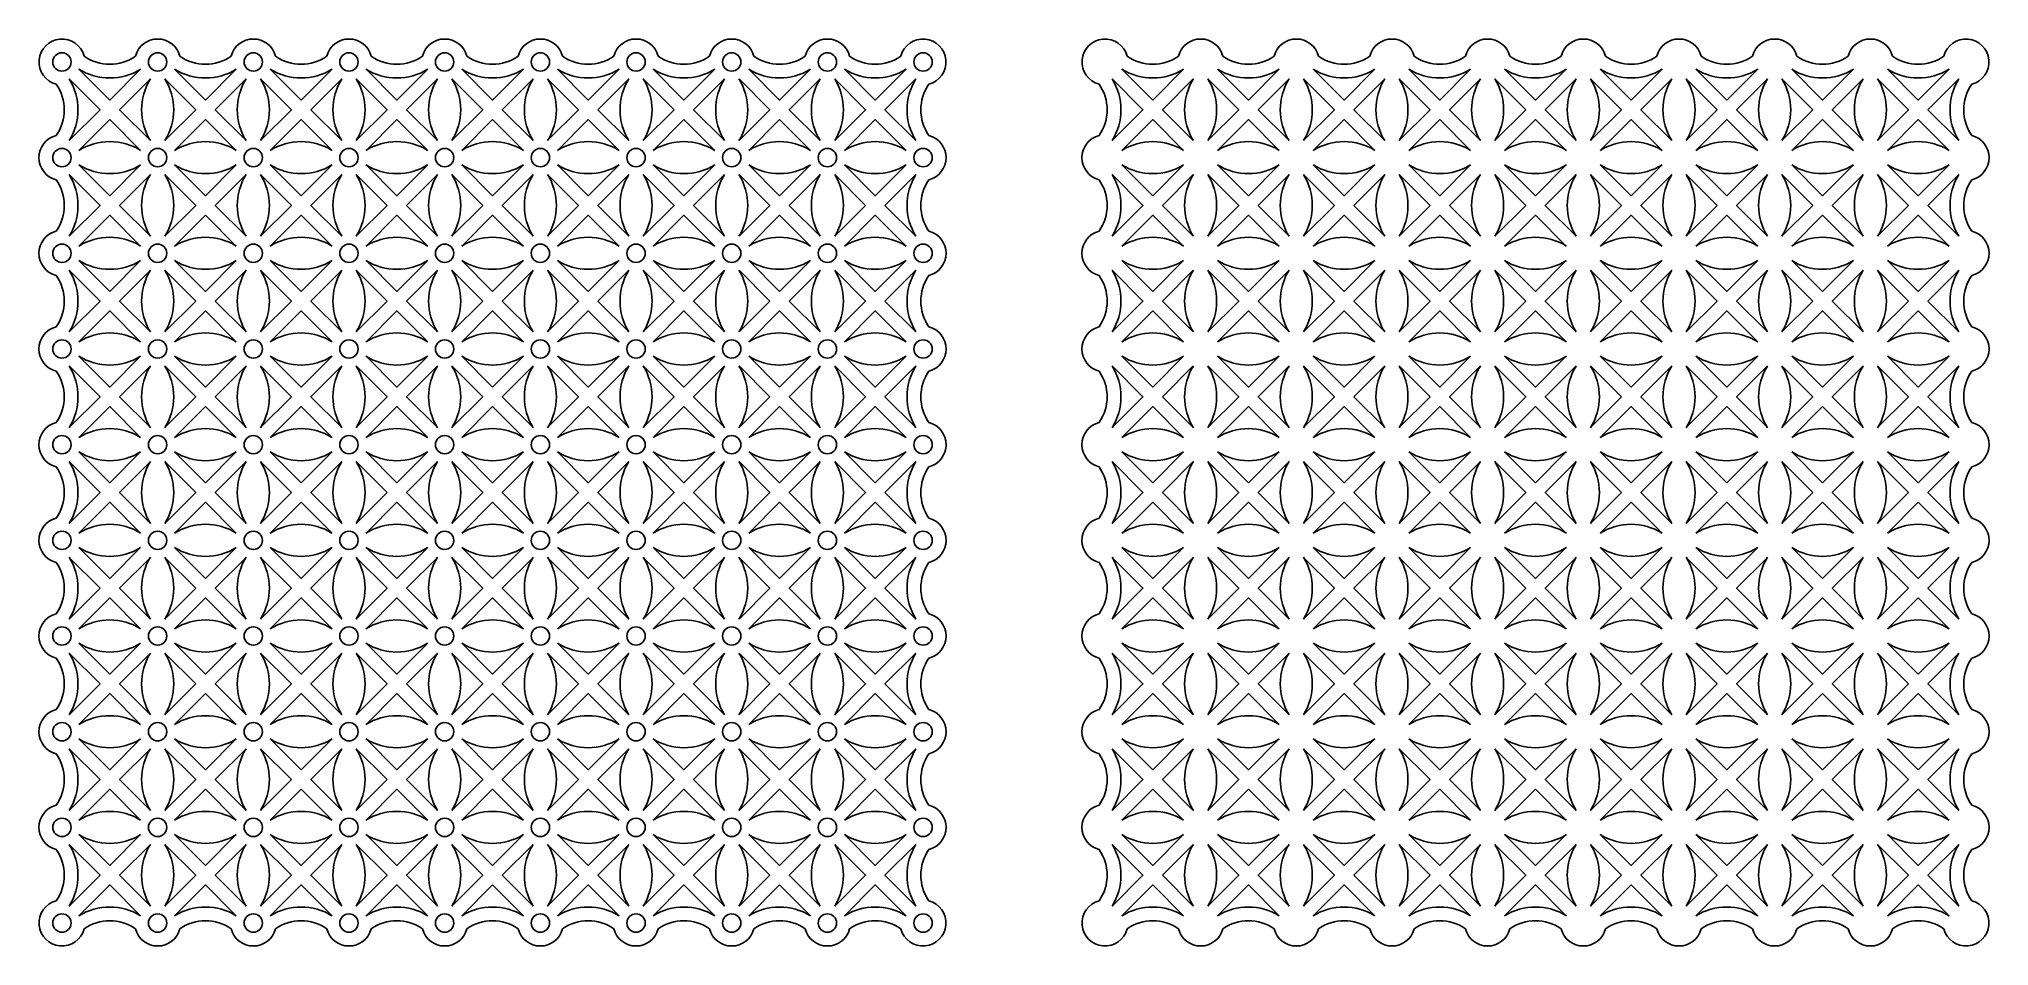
# Model space of a CAD drawing. Extents: x 39 to 464, y 7 to 205.
import ezdxf

# ---------------------------------------------------------------- set-up
doc = ezdxf.new("R2010")
doc.units = 0
doc.layers.get('0').update_dxf_attribs({"linetype": 'CONTINUOUS'})

msp = doc.modelspace()

# ---------------------------------------------------------------- linework, layer by layer
for points in [[(45.51, 195.84), (52.22, 189.12), (45.51, 182.4)], [(47.63, 197.96), (54.35, 191.24), (61.06, 197.96)], [(63.18, 195.84), (56.47, 189.12), (63.18, 182.4)], [(66.35, 195.84), (73.07, 189.12), (66.35, 182.4)], [(81.9, 197.96), (75.19, 191.24), (68.47, 197.96)], [(84.03, 195.84), (77.31, 189.12), (84.03, 182.4)], [(87.19, 182.4), (93.91, 189.12), (87.19, 195.84)], [(89.31, 197.96), (96.03, 191.24), (102.75, 197.96)], [(104.87, 182.4), (98.15, 189.12), (104.87, 195.84)], [(108.04, 195.84), (114.75, 189.12), (108.04, 182.4)], [(123.59, 197.96), (116.87, 191.24), (110.16, 197.96)], [(125.71, 195.84), (118.99, 189.12), (125.71, 182.4)], [(128.88, 195.84), (135.59, 189.12), (128.88, 182.4)], [(144.43, 197.96), (137.72, 191.24), (131, 197.96)], [(146.55, 195.84), (139.84, 189.12), (146.55, 182.4)], [(149.72, 195.84), (156.44, 189.12), (149.72, 182.4)], [(165.28, 197.96), (158.56, 191.24), (151.84, 197.96)], [(167.4, 195.84), (160.68, 189.12), (167.4, 182.4)], [(170.56, 195.84), (177.28, 189.12), (170.56, 182.4)], [(186.12, 197.96), (179.4, 191.24), (172.68, 197.96)], [(188.24, 195.84), (181.52, 189.12), (188.24, 182.4)], [(191.41, 195.84), (198.12, 189.12), (191.41, 182.4)], [(206.96, 197.96), (200.24, 191.24), (193.53, 197.96)], [(209.08, 195.84), (202.37, 189.12), (209.08, 182.4)], [(212.25, 195.84), (218.97, 189.12), (212.25, 182.4)], [(227.8, 197.96), (221.09, 191.24), (214.37, 197.96)], [(229.92, 195.84), (223.21, 189.12), (229.92, 182.4)], [(272.7, 195.84), (279.41, 189.12), (272.7, 182.4)], [(274.82, 197.96), (281.54, 191.24), (288.25, 197.96)], [(290.37, 195.84), (283.66, 189.12), (290.37, 182.4)], [(293.54, 195.84), (300.26, 189.12), (293.54, 182.4)], [(309.09, 197.96), (302.38, 191.24), (295.66, 197.96)], [(311.22, 195.84), (304.5, 189.12), (311.22, 182.4)], [(314.38, 182.4), (321.1, 189.12), (314.38, 195.84)], [(316.5, 197.96), (323.22, 191.24), (329.94, 197.96)], [(332.06, 182.4), (325.34, 189.12), (332.06, 195.84)], [(335.23, 195.84), (341.94, 189.12), (335.23, 182.4)], [(350.78, 197.96), (344.06, 191.24), (337.35, 197.96)], [(352.9, 195.84), (346.18, 189.12), (352.9, 182.4)], [(356.07, 195.84), (362.78, 189.12), (356.07, 182.4)], [(371.62, 197.96), (364.91, 191.24), (358.19, 197.96)], [(373.74, 195.84), (367.03, 189.12), (373.74, 182.4)], [(376.91, 195.84), (383.63, 189.12), (376.91, 182.4)], [(392.47, 197.96), (385.75, 191.24), (379.03, 197.96)], [(394.59, 195.84), (387.87, 189.12), (394.59, 182.4)], [(397.75, 195.84), (404.47, 189.12), (397.75, 182.4)], [(413.31, 197.96), (406.59, 191.24), (399.87, 197.96)], [(415.43, 195.84), (408.71, 189.12), (415.43, 182.4)], [(418.6, 195.84), (425.31, 189.12), (418.6, 182.4)], [(434.15, 197.96), (427.43, 191.24), (420.72, 197.96)], [(436.27, 195.84), (429.56, 189.12), (436.27, 182.4)], [(439.44, 195.84), (446.16, 189.12), (439.44, 182.4)], [(454.99, 197.96), (448.28, 191.24), (441.56, 197.96)], [(457.11, 195.84), (450.4, 189.12), (457.11, 182.4)], [(47.63, 180.28), (54.35, 187), (61.06, 180.28)], [(81.9, 180.28), (75.19, 187), (68.47, 180.28)], [(89.31, 180.28), (96.03, 187), (102.75, 180.28)], [(123.59, 180.28), (116.87, 187), (110.16, 180.28)], [(144.43, 180.28), (137.72, 187), (131, 180.28)], [(165.28, 180.28), (158.56, 187), (151.84, 180.28)], [(186.12, 180.28), (179.4, 187), (172.68, 180.28)], [(206.96, 180.28), (200.24, 187), (193.53, 180.28)], [(227.8, 180.28), (221.09, 187), (214.37, 180.28)], [(274.82, 180.28), (281.54, 187), (288.25, 180.28)], [(309.09, 180.28), (302.38, 187), (295.66, 180.28)], [(316.5, 180.28), (323.22, 187), (329.94, 180.28)], [(350.78, 180.28), (344.06, 187), (337.35, 180.28)], [(371.62, 180.28), (364.91, 187), (358.19, 180.28)], [(392.47, 180.28), (385.75, 187), (379.03, 180.28)], [(413.31, 180.28), (406.59, 187), (399.87, 180.28)], [(434.15, 180.28), (427.43, 187), (420.72, 180.28)], [(454.99, 180.28), (448.28, 187), (441.56, 180.28)], [(45.51, 174.99), (52.22, 168.28), (45.51, 161.56)], [(47.63, 177.12), (54.35, 170.4), (61.06, 177.12)], [(63.18, 174.99), (56.47, 168.28), (63.18, 161.56)], [(66.35, 174.99), (73.07, 168.28), (66.35, 161.56)], [(68.47, 177.12), (75.19, 170.4), (81.9, 177.12)], [(84.03, 174.99), (77.31, 168.28), (84.03, 161.56)], [(87.19, 161.56), (93.91, 168.28), (87.19, 174.99)], [(89.31, 177.12), (96.03, 170.4), (102.75, 177.12)], [(104.87, 161.56), (98.15, 168.28), (104.87, 174.99)], [(108.04, 174.99), (114.75, 168.28), (108.04, 161.56)], [(123.59, 177.12), (116.87, 170.4), (110.16, 177.12)], [(125.71, 174.99), (118.99, 168.28), (125.71, 161.56)], [(128.88, 174.99), (135.59, 168.28), (128.88, 161.56)], [(144.43, 177.12), (137.72, 170.4), (131, 177.12)], [(146.55, 174.99), (139.84, 168.28), (146.55, 161.56)], [(149.72, 174.99), (156.44, 168.28), (149.72, 161.56)], [(165.28, 177.12), (158.56, 170.4), (151.84, 177.12)], [(167.4, 174.99), (160.68, 168.28), (167.4, 161.56)], [(170.56, 174.99), (177.28, 168.28), (170.56, 161.56)], [(186.12, 177.12), (179.4, 170.4), (172.68, 177.12)], [(188.24, 174.99), (181.52, 168.28), (188.24, 161.56)], [(191.41, 174.99), (198.12, 168.28), (191.41, 161.56)], [(206.96, 177.12), (200.24, 170.4), (193.53, 177.12)], [(209.08, 174.99), (202.37, 168.28), (209.08, 161.56)], [(212.25, 174.99), (218.97, 168.28), (212.25, 161.56)], [(227.8, 177.12), (221.09, 170.4), (214.37, 177.12)], [(229.92, 174.99), (223.21, 168.28), (229.92, 161.56)], [(272.7, 174.99), (279.41, 168.28), (272.7, 161.56)], [(274.82, 177.12), (281.54, 170.4), (288.25, 177.12)], [(290.37, 174.99), (283.66, 168.28), (290.37, 161.56)], [(293.54, 174.99), (300.26, 168.28), (293.54, 161.56)], [(295.66, 177.12), (302.38, 170.4), (309.09, 177.12)], [(311.22, 174.99), (304.5, 168.28), (311.22, 161.56)], [(314.38, 161.56), (321.1, 168.28), (314.38, 174.99)], [(316.5, 177.12), (323.22, 170.4), (329.94, 177.12)], [(332.06, 161.56), (325.34, 168.28), (332.06, 174.99)], [(335.23, 174.99), (341.94, 168.28), (335.23, 161.56)], [(350.78, 177.12), (344.06, 170.4), (337.35, 177.12)], [(352.9, 174.99), (346.18, 168.28), (352.9, 161.56)], [(356.07, 174.99), (362.78, 168.28), (356.07, 161.56)], [(371.62, 177.12), (364.91, 170.4), (358.19, 177.12)], [(373.74, 174.99), (367.03, 168.28), (373.74, 161.56)], [(376.91, 174.99), (383.63, 168.28), (376.91, 161.56)], [(392.47, 177.12), (385.75, 170.4), (379.03, 177.12)], [(394.59, 174.99), (387.87, 168.28), (394.59, 161.56)], [(397.75, 174.99), (404.47, 168.28), (397.75, 161.56)], [(413.31, 177.12), (406.59, 170.4), (399.87, 177.12)], [(415.43, 174.99), (408.71, 168.28), (415.43, 161.56)], [(418.6, 174.99), (425.31, 168.28), (418.6, 161.56)], [(434.15, 177.12), (427.43, 170.4), (420.72, 177.12)], [(436.27, 174.99), (429.56, 168.28), (436.27, 161.56)], [(439.44, 174.99), (446.16, 168.28), (439.44, 161.56)], [(454.99, 177.12), (448.28, 170.4), (441.56, 177.12)], [(457.11, 174.99), (450.4, 168.28), (457.11, 161.56)], [(47.63, 159.44), (54.35, 166.16), (61.06, 159.44)], [(68.47, 159.44), (75.19, 166.16), (81.9, 159.44)], [(89.31, 159.44), (96.03, 166.16), (102.75, 159.44)], [(123.59, 159.44), (116.87, 166.16), (110.16, 159.44)], [(144.43, 159.44), (137.72, 166.16), (131, 159.44)], [(165.28, 159.44), (158.56, 166.16), (151.84, 159.44)], [(186.12, 159.44), (179.4, 166.16), (172.68, 159.44)], [(206.96, 159.44), (200.24, 166.16), (193.53, 159.44)], [(227.8, 159.44), (221.09, 166.16), (214.37, 159.44)], [(274.82, 159.44), (281.54, 166.16), (288.25, 159.44)], [(295.66, 159.44), (302.38, 166.16), (309.09, 159.44)], [(316.5, 159.44), (323.22, 166.16), (329.94, 159.44)], [(350.78, 159.44), (344.06, 166.16), (337.35, 159.44)], [(371.62, 159.44), (364.91, 166.16), (358.19, 159.44)], [(392.47, 159.44), (385.75, 166.16), (379.03, 159.44)], [(413.31, 159.44), (406.59, 166.16), (399.87, 159.44)], [(434.15, 159.44), (427.43, 166.16), (420.72, 159.44)], [(454.99, 159.44), (448.28, 166.16), (441.56, 159.44)], [(45.51, 154.15), (52.22, 147.44), (45.51, 140.72)], [(47.63, 156.27), (54.35, 149.56), (61.06, 156.27)], [(63.18, 154.15), (56.47, 147.44), (63.18, 140.72)], [(66.35, 154.15), (73.07, 147.44), (66.35, 140.72)], [(68.47, 156.27), (75.19, 149.56), (81.9, 156.27)], [(84.03, 154.15), (77.31, 147.44), (84.03, 140.72)], [(87.19, 154.15), (93.91, 147.44), (87.19, 140.72)], [(89.31, 156.27), (96.03, 149.56), (102.75, 156.27)], [(104.87, 154.15), (98.15, 147.44), (104.87, 140.72)], [(108.04, 154.15), (114.75, 147.44), (108.04, 140.72)], [(110.16, 156.27), (116.87, 149.56), (123.59, 156.27)], [(125.71, 154.15), (118.99, 147.44), (125.71, 140.72)], [(128.88, 154.15), (135.59, 147.44), (128.88, 140.72)], [(131, 156.27), (137.72, 149.56), (144.43, 156.27)], [(146.55, 154.15), (139.84, 147.44), (146.55, 140.72)], [(149.72, 154.15), (156.44, 147.44), (149.72, 140.72)], [(151.84, 156.27), (158.56, 149.56), (165.28, 156.27)], [(167.4, 154.15), (160.68, 147.44), (167.4, 140.72)], [(170.56, 154.15), (177.28, 147.44), (170.56, 140.72)], [(172.68, 156.27), (179.4, 149.56), (186.12, 156.27)], [(188.24, 154.15), (181.52, 147.44), (188.24, 140.72)], [(191.41, 154.15), (198.12, 147.44), (191.41, 140.72)], [(206.96, 156.27), (200.24, 149.56), (193.53, 156.27)], [(209.08, 154.15), (202.37, 147.44), (209.08, 140.72)], [(212.25, 154.15), (218.97, 147.44), (212.25, 140.72)], [(227.8, 156.27), (221.09, 149.56), (214.37, 156.27)], [(229.92, 154.15), (223.21, 147.44), (229.92, 140.72)], [(272.7, 154.15), (279.41, 147.44), (272.7, 140.72)], [(274.82, 156.27), (281.54, 149.56), (288.25, 156.27)], [(290.37, 154.15), (283.66, 147.44), (290.37, 140.72)], [(293.54, 154.15), (300.26, 147.44), (293.54, 140.72)], [(295.66, 156.27), (302.38, 149.56), (309.09, 156.27)], [(311.22, 154.15), (304.5, 147.44), (311.22, 140.72)], [(314.38, 154.15), (321.1, 147.44), (314.38, 140.72)], [(316.5, 156.27), (323.22, 149.56), (329.94, 156.27)], [(332.06, 154.15), (325.34, 147.44), (332.06, 140.72)], [(335.23, 154.15), (341.94, 147.44), (335.23, 140.72)], [(337.35, 156.27), (344.06, 149.56), (350.78, 156.27)], [(352.9, 154.15), (346.18, 147.44), (352.9, 140.72)], [(356.07, 154.15), (362.78, 147.44), (356.07, 140.72)], [(358.19, 156.27), (364.91, 149.56), (371.62, 156.27)], [(373.74, 154.15), (367.03, 147.44), (373.74, 140.72)], [(376.91, 154.15), (383.63, 147.44), (376.91, 140.72)], [(379.03, 156.27), (385.75, 149.56), (392.47, 156.27)], [(394.59, 154.15), (387.87, 147.44), (394.59, 140.72)], [(397.75, 154.15), (404.47, 147.44), (397.75, 140.72)], [(399.87, 156.27), (406.59, 149.56), (413.31, 156.27)], [(415.43, 154.15), (408.71, 147.44), (415.43, 140.72)], [(418.6, 154.15), (425.31, 147.44), (418.6, 140.72)], [(434.15, 156.27), (427.43, 149.56), (420.72, 156.27)], [(436.27, 154.15), (429.56, 147.44), (436.27, 140.72)], [(439.44, 154.15), (446.16, 147.44), (439.44, 140.72)], [(454.99, 156.27), (448.28, 149.56), (441.56, 156.27)], [(457.11, 154.15), (450.4, 147.44), (457.11, 140.72)], [(47.63, 138.6), (54.35, 145.31), (61.06, 138.6)], [(68.47, 138.6), (75.19, 145.31), (81.9, 138.6)], [(89.31, 138.6), (96.03, 145.31), (102.75, 138.6)], [(110.16, 138.6), (116.87, 145.31), (123.59, 138.6)], [(131, 138.6), (137.72, 145.31), (144.43, 138.6)], [(151.84, 138.6), (158.56, 145.31), (165.28, 138.6)], [(172.68, 138.6), (179.4, 145.31), (186.12, 138.6)], [(206.96, 138.6), (200.24, 145.31), (193.53, 138.6)], [(227.8, 138.6), (221.09, 145.31), (214.37, 138.6)], [(274.82, 138.6), (281.54, 145.31), (288.25, 138.6)], [(295.66, 138.6), (302.38, 145.31), (309.09, 138.6)], [(316.5, 138.6), (323.22, 145.31), (329.94, 138.6)], [(337.35, 138.6), (344.06, 145.31), (350.78, 138.6)], [(358.19, 138.6), (364.91, 145.31), (371.62, 138.6)], [(379.03, 138.6), (385.75, 145.31), (392.47, 138.6)], [(399.87, 138.6), (406.59, 145.31), (413.31, 138.6)], [(434.15, 138.6), (427.43, 145.31), (420.72, 138.6)], [(454.99, 138.6), (448.28, 145.31), (441.56, 138.6)], [(45.51, 133.31), (52.22, 126.59), (45.51, 119.88)], [(47.63, 135.43), (54.35, 128.71), (61.06, 135.43)], [(63.18, 133.31), (56.47, 126.59), (63.18, 119.88)], [(66.35, 133.31), (73.07, 126.59), (66.35, 119.88)], [(68.47, 135.43), (75.19, 128.71), (81.9, 135.43)], [(84.03, 133.31), (77.31, 126.59), (84.03, 119.88)], [(87.19, 133.31), (93.91, 126.59), (87.19, 119.88)], [(89.31, 135.43), (96.03, 128.71), (102.75, 135.43)], [(104.87, 133.31), (98.15, 126.59), (104.87, 119.88)], [(108.04, 133.31), (114.75, 126.59), (108.04, 119.88)], [(110.16, 135.43), (116.87, 128.71), (123.59, 135.43)], [(125.71, 133.31), (118.99, 126.59), (125.71, 119.88)], [(128.88, 133.31), (135.59, 126.59), (128.88, 119.88)], [(131, 135.43), (137.72, 128.71), (144.43, 135.43)], [(146.55, 133.31), (139.84, 126.59), (146.55, 119.88)], [(149.72, 133.31), (156.44, 126.59), (149.72, 119.88)], [(151.84, 135.43), (158.56, 128.71), (165.28, 135.43)], [(167.4, 133.31), (160.68, 126.59), (167.4, 119.88)], [(170.56, 133.31), (177.28, 126.59), (170.56, 119.88)], [(172.68, 135.43), (179.4, 128.71), (186.12, 135.43)], [(188.24, 133.31), (181.52, 126.59), (188.24, 119.88)], [(191.41, 133.31), (198.12, 126.59), (191.41, 119.88)], [(206.96, 135.43), (200.24, 128.71), (193.53, 135.43)], [(209.08, 133.31), (202.37, 126.59), (209.08, 119.88)], [(212.25, 133.31), (218.97, 126.59), (212.25, 119.88)], [(227.8, 135.43), (221.09, 128.71), (214.37, 135.43)], [(229.92, 133.31), (223.21, 126.59), (229.92, 119.88)], [(272.7, 133.31), (279.41, 126.59), (272.7, 119.88)], [(274.82, 135.43), (281.54, 128.71), (288.25, 135.43)], [(290.37, 133.31), (283.66, 126.59), (290.37, 119.88)], [(293.54, 133.31), (300.26, 126.59), (293.54, 119.88)], [(295.66, 135.43), (302.38, 128.71), (309.09, 135.43)], [(311.22, 133.31), (304.5, 126.59), (311.22, 119.88)], [(314.38, 133.31), (321.1, 126.59), (314.38, 119.88)], [(316.5, 135.43), (323.22, 128.71), (329.94, 135.43)], [(332.06, 133.31), (325.34, 126.59), (332.06, 119.88)], [(335.23, 133.31), (341.94, 126.59), (335.23, 119.88)], [(337.35, 135.43), (344.06, 128.71), (350.78, 135.43)], [(352.9, 133.31), (346.18, 126.59), (352.9, 119.88)], [(356.07, 133.31), (362.78, 126.59), (356.07, 119.88)], [(358.19, 135.43), (364.91, 128.71), (371.62, 135.43)], [(373.74, 133.31), (367.03, 126.59), (373.74, 119.88)], [(376.91, 133.31), (383.63, 126.59), (376.91, 119.88)], [(379.03, 135.43), (385.75, 128.71), (392.47, 135.43)], [(394.59, 133.31), (387.87, 126.59), (394.59, 119.88)], [(397.75, 133.31), (404.47, 126.59), (397.75, 119.88)], [(399.87, 135.43), (406.59, 128.71), (413.31, 135.43)], [(415.43, 133.31), (408.71, 126.59), (415.43, 119.88)], [(418.6, 133.31), (425.31, 126.59), (418.6, 119.88)], [(434.15, 135.43), (427.43, 128.71), (420.72, 135.43)], [(436.27, 133.31), (429.56, 126.59), (436.27, 119.88)], [(439.44, 133.31), (446.16, 126.59), (439.44, 119.88)], [(454.99, 135.43), (448.28, 128.71), (441.56, 135.43)], [(457.11, 133.31), (450.4, 126.59), (457.11, 119.88)], [(47.63, 117.75), (54.35, 124.47), (61.06, 117.75)], [(68.47, 117.75), (75.19, 124.47), (81.9, 117.75)], [(89.31, 117.75), (96.03, 124.47), (102.75, 117.75)], [(110.16, 117.75), (116.87, 124.47), (123.59, 117.75)], [(131, 117.75), (137.72, 124.47), (144.43, 117.75)], [(151.84, 117.75), (158.56, 124.47), (165.28, 117.75)], [(172.68, 117.75), (179.4, 124.47), (186.12, 117.75)], [(206.96, 117.75), (200.24, 124.47), (193.53, 117.75)], [(227.8, 117.75), (221.09, 124.47), (214.37, 117.75)], [(274.82, 117.75), (281.54, 124.47), (288.25, 117.75)], [(295.66, 117.75), (302.38, 124.47), (309.09, 117.75)], [(316.5, 117.75), (323.22, 124.47), (329.94, 117.75)], [(337.35, 117.75), (344.06, 124.47), (350.78, 117.75)], [(358.19, 117.75), (364.91, 124.47), (371.62, 117.75)], [(379.03, 117.75), (385.75, 124.47), (392.47, 117.75)], [(399.87, 117.75), (406.59, 124.47), (413.31, 117.75)], [(434.15, 117.75), (427.43, 124.47), (420.72, 117.75)], [(454.99, 117.75), (448.28, 124.47), (441.56, 117.75)], [(45.51, 112.47), (52.22, 105.75), (45.51, 99.03)], [(47.63, 114.59), (54.35, 107.87), (61.06, 114.59)], [(63.18, 112.47), (56.47, 105.75), (63.18, 99.03)], [(66.35, 112.47), (73.07, 105.75), (66.35, 99.03)], [(68.47, 114.59), (75.19, 107.87), (81.9, 114.59)], [(84.03, 112.47), (77.31, 105.75), (84.03, 99.03)], [(87.19, 112.47), (93.91, 105.75), (87.19, 99.03)], [(89.31, 114.59), (96.03, 107.87), (102.75, 114.59)], [(104.87, 112.47), (98.15, 105.75), (104.87, 99.03)], [(108.04, 112.47), (114.75, 105.75), (108.04, 99.03)], [(110.16, 114.59), (116.87, 107.87), (123.59, 114.59)], [(125.71, 112.47), (118.99, 105.75), (125.71, 99.03)], [(128.88, 112.47), (135.59, 105.75), (128.88, 99.03)], [(131, 114.59), (137.72, 107.87), (144.43, 114.59)], [(146.55, 112.47), (139.84, 105.75), (146.55, 99.03)], [(149.72, 112.47), (156.44, 105.75), (149.72, 99.03)], [(151.84, 114.59), (158.56, 107.87), (165.28, 114.59)], [(167.4, 112.47), (160.68, 105.75), (167.4, 99.03)], [(170.56, 112.47), (177.28, 105.75), (170.56, 99.03)], [(172.68, 114.59), (179.4, 107.87), (186.12, 114.59)], [(188.24, 112.47), (181.52, 105.75), (188.24, 99.03)], [(191.41, 112.47), (198.12, 105.75), (191.41, 99.03)], [(206.96, 114.59), (200.24, 107.87), (193.53, 114.59)], [(209.08, 112.47), (202.37, 105.75), (209.08, 99.03)], [(212.25, 112.47), (218.97, 105.75), (212.25, 99.03)], [(227.8, 114.59), (221.09, 107.87), (214.37, 114.59)], [(229.92, 112.47), (223.21, 105.75), (229.92, 99.03)], [(272.7, 112.47), (279.41, 105.75), (272.7, 99.03)], [(274.82, 114.59), (281.54, 107.87), (288.25, 114.59)], [(290.37, 112.47), (283.66, 105.75), (290.37, 99.03)], [(293.54, 112.47), (300.26, 105.75), (293.54, 99.03)], [(295.66, 114.59), (302.38, 107.87), (309.09, 114.59)], [(311.22, 112.47), (304.5, 105.75), (311.22, 99.03)], [(314.38, 112.47), (321.1, 105.75), (314.38, 99.03)], [(316.5, 114.59), (323.22, 107.87), (329.94, 114.59)], [(332.06, 112.47), (325.34, 105.75), (332.06, 99.03)], [(335.23, 112.47), (341.94, 105.75), (335.23, 99.03)], [(337.35, 114.59), (344.06, 107.87), (350.78, 114.59)], [(352.9, 112.47), (346.18, 105.75), (352.9, 99.03)], [(356.07, 112.47), (362.78, 105.75), (356.07, 99.03)], [(358.19, 114.59), (364.91, 107.87), (371.62, 114.59)], [(373.74, 112.47), (367.03, 105.75), (373.74, 99.03)], [(376.91, 112.47), (383.63, 105.75), (376.91, 99.03)], [(379.03, 114.59), (385.75, 107.87), (392.47, 114.59)], [(394.59, 112.47), (387.87, 105.75), (394.59, 99.03)], [(397.75, 112.47), (404.47, 105.75), (397.75, 99.03)], [(399.87, 114.59), (406.59, 107.87), (413.31, 114.59)], [(415.43, 112.47), (408.71, 105.75), (415.43, 99.03)], [(418.6, 112.47), (425.31, 105.75), (418.6, 99.03)], [(434.15, 114.59), (427.43, 107.87), (420.72, 114.59)], [(436.27, 112.47), (429.56, 105.75), (436.27, 99.03)], [(439.44, 112.47), (446.16, 105.75), (439.44, 99.03)], [(454.99, 114.59), (448.28, 107.87), (441.56, 114.59)], [(457.11, 112.47), (450.4, 105.75), (457.11, 99.03)], [(47.63, 96.91), (54.35, 103.63), (61.06, 96.91)], [(68.47, 96.91), (75.19, 103.63), (81.9, 96.91)], [(89.31, 96.91), (96.03, 103.63), (102.75, 96.91)], [(110.16, 96.91), (116.87, 103.63), (123.59, 96.91)], [(131, 96.91), (137.72, 103.63), (144.43, 96.91)], [(151.84, 96.91), (158.56, 103.63), (165.28, 96.91)], [(172.68, 96.91), (179.4, 103.63), (186.12, 96.91)], [(206.96, 96.91), (200.24, 103.63), (193.53, 96.91)], [(227.8, 96.91), (221.09, 103.63), (214.37, 96.91)], [(274.82, 96.91), (281.54, 103.63), (288.25, 96.91)], [(295.66, 96.91), (302.38, 103.63), (309.09, 96.91)], [(316.5, 96.91), (323.22, 103.63), (329.94, 96.91)], [(337.35, 96.91), (344.06, 103.63), (350.78, 96.91)], [(358.19, 96.91), (364.91, 103.63), (371.62, 96.91)], [(379.03, 96.91), (385.75, 103.63), (392.47, 96.91)], [(399.87, 96.91), (406.59, 103.63), (413.31, 96.91)], [(434.15, 96.91), (427.43, 103.63), (420.72, 96.91)], [(454.99, 96.91), (448.28, 103.63), (441.56, 96.91)], [(47.63, 93.75), (54.35, 87.03), (61.06, 93.75)], [(68.47, 93.75), (75.19, 87.03), (81.9, 93.75)], [(89.31, 93.75), (96.03, 87.03), (102.75, 93.75)], [(110.16, 93.75), (116.87, 87.03), (123.59, 93.75)], [(131, 93.75), (137.72, 87.03), (144.43, 93.75)], [(151.84, 93.75), (158.56, 87.03), (165.28, 93.75)], [(172.68, 93.75), (179.4, 87.03), (186.12, 93.75)], [(206.96, 93.75), (200.24, 87.03), (193.53, 93.75)], [(227.8, 93.75), (221.09, 87.03), (214.37, 93.75)], [(274.82, 93.75), (281.54, 87.03), (288.25, 93.75)], [(295.66, 93.75), (302.38, 87.03), (309.09, 93.75)], [(316.5, 93.75), (323.22, 87.03), (329.94, 93.75)], [(337.35, 93.75), (344.06, 87.03), (350.78, 93.75)], [(358.19, 93.75), (364.91, 87.03), (371.62, 93.75)], [(379.03, 93.75), (385.75, 87.03), (392.47, 93.75)], [(399.87, 93.75), (406.59, 87.03), (413.31, 93.75)], [(434.15, 93.75), (427.43, 87.03), (420.72, 93.75)], [(454.99, 93.75), (448.28, 87.03), (441.56, 93.75)], [(45.51, 91.62), (52.22, 84.91), (45.51, 78.19)], [(63.18, 91.62), (56.47, 84.91), (63.18, 78.19)], [(66.35, 91.62), (73.07, 84.91), (66.35, 78.19)], [(84.03, 91.62), (77.31, 84.91), (84.03, 78.19)], [(87.19, 91.62), (93.91, 84.91), (87.19, 78.19)], [(104.87, 91.62), (98.15, 84.91), (104.87, 78.19)], [(108.04, 91.62), (114.75, 84.91), (108.04, 78.19)], [(125.71, 91.62), (118.99, 84.91), (125.71, 78.19)], [(128.88, 91.62), (135.59, 84.91), (128.88, 78.19)], [(146.55, 91.62), (139.84, 84.91), (146.55, 78.19)], [(149.72, 91.62), (156.44, 84.91), (149.72, 78.19)], [(167.4, 91.62), (160.68, 84.91), (167.4, 78.19)], [(170.56, 91.62), (177.28, 84.91), (170.56, 78.19)], [(188.24, 91.62), (181.52, 84.91), (188.24, 78.19)], [(191.41, 91.62), (198.12, 84.91), (191.41, 78.19)], [(209.08, 91.62), (202.37, 84.91), (209.08, 78.19)], [(212.25, 91.62), (218.97, 84.91), (212.25, 78.19)], [(229.92, 91.62), (223.21, 84.91), (229.92, 78.19)], [(272.7, 91.62), (279.41, 84.91), (272.7, 78.19)], [(290.37, 91.62), (283.66, 84.91), (290.37, 78.19)], [(293.54, 91.62), (300.26, 84.91), (293.54, 78.19)], [(311.22, 91.62), (304.5, 84.91), (311.22, 78.19)], [(314.38, 91.62), (321.1, 84.91), (314.38, 78.19)], [(332.06, 91.62), (325.34, 84.91), (332.06, 78.19)], [(335.23, 91.62), (341.94, 84.91), (335.23, 78.19)], [(352.9, 91.62), (346.18, 84.91), (352.9, 78.19)], [(356.07, 91.62), (362.78, 84.91), (356.07, 78.19)], [(373.74, 91.62), (367.03, 84.91), (373.74, 78.19)], [(376.91, 91.62), (383.63, 84.91), (376.91, 78.19)], [(394.59, 91.62), (387.87, 84.91), (394.59, 78.19)], [(397.75, 91.62), (404.47, 84.91), (397.75, 78.19)], [(415.43, 91.62), (408.71, 84.91), (415.43, 78.19)], [(418.6, 91.62), (425.31, 84.91), (418.6, 78.19)], [(436.27, 91.62), (429.56, 84.91), (436.27, 78.19)], [(439.44, 91.62), (446.16, 84.91), (439.44, 78.19)], [(457.11, 91.62), (450.4, 84.91), (457.11, 78.19)], [(47.63, 76.07), (54.35, 82.79), (61.06, 76.07)], [(68.47, 76.07), (75.19, 82.79), (81.9, 76.07)], [(89.31, 76.07), (96.03, 82.79), (102.75, 76.07)], [(110.16, 76.07), (116.87, 82.79), (123.59, 76.07)], [(131, 76.07), (137.72, 82.79), (144.43, 76.07)], [(151.84, 76.07), (158.56, 82.79), (165.28, 76.07)], [(172.68, 76.07), (179.4, 82.79), (186.12, 76.07)], [(206.96, 76.07), (200.24, 82.79), (193.53, 76.07)], [(227.8, 76.07), (221.09, 82.79), (214.37, 76.07)], [(274.82, 76.07), (281.54, 82.79), (288.25, 76.07)], [(295.66, 76.07), (302.38, 82.79), (309.09, 76.07)], [(316.5, 76.07), (323.22, 82.79), (329.94, 76.07)], [(337.35, 76.07), (344.06, 82.79), (350.78, 76.07)], [(358.19, 76.07), (364.91, 82.79), (371.62, 76.07)], [(379.03, 76.07), (385.75, 82.79), (392.47, 76.07)], [(399.87, 76.07), (406.59, 82.79), (413.31, 76.07)], [(434.15, 76.07), (427.43, 82.79), (420.72, 76.07)], [(454.99, 76.07), (448.28, 82.79), (441.56, 76.07)], [(61.06, 72.9), (54.35, 66.19), (47.63, 72.9)], [(81.9, 72.9), (75.19, 66.19), (68.47, 72.9)], [(102.75, 72.9), (96.03, 66.19), (89.31, 72.9)], [(123.59, 72.9), (116.87, 66.19), (110.16, 72.9)], [(144.43, 72.9), (137.72, 66.19), (131, 72.9)], [(165.28, 72.9), (158.56, 66.19), (151.84, 72.9)], [(186.12, 72.9), (179.4, 66.19), (172.68, 72.9)], [(193.53, 72.9), (200.24, 66.19), (206.96, 72.9)], [(214.37, 72.9), (221.09, 66.19), (227.8, 72.9)], [(288.25, 72.9), (281.54, 66.19), (274.82, 72.9)], [(309.09, 72.9), (302.38, 66.19), (295.66, 72.9)], [(329.94, 72.9), (323.22, 66.19), (316.5, 72.9)], [(350.78, 72.9), (344.06, 66.19), (337.35, 72.9)], [(371.62, 72.9), (364.91, 66.19), (358.19, 72.9)], [(392.47, 72.9), (385.75, 66.19), (379.03, 72.9)], [(413.31, 72.9), (406.59, 66.19), (399.87, 72.9)], [(420.72, 72.9), (427.43, 66.19), (434.15, 72.9)], [(441.56, 72.9), (448.28, 66.19), (454.99, 72.9)], [(45.51, 57.35), (52.22, 64.06), (45.51, 70.78)], [(63.18, 57.35), (56.47, 64.06), (63.18, 70.78)], [(66.35, 57.35), (73.07, 64.06), (66.35, 70.78)], [(84.03, 57.35), (77.31, 64.06), (84.03, 70.78)], [(87.19, 57.35), (93.91, 64.06), (87.19, 70.78)], [(104.87, 57.35), (98.15, 64.06), (104.87, 70.78)], [(108.04, 57.35), (114.75, 64.06), (108.04, 70.78)], [(125.71, 57.35), (118.99, 64.06), (125.71, 70.78)], [(128.88, 57.35), (135.59, 64.06), (128.88, 70.78)], [(146.55, 57.35), (139.84, 64.06), (146.55, 70.78)], [(149.72, 57.35), (156.44, 64.06), (149.72, 70.78)], [(167.4, 57.35), (160.68, 64.06), (167.4, 70.78)], [(170.56, 57.35), (177.28, 64.06), (170.56, 70.78)], [(188.24, 57.35), (181.52, 64.06), (188.24, 70.78)], [(191.41, 57.35), (198.12, 64.06), (191.41, 70.78)], [(209.08, 57.35), (202.37, 64.06), (209.08, 70.78)], [(212.25, 57.35), (218.97, 64.06), (212.25, 70.78)], [(229.92, 57.35), (223.21, 64.06), (229.92, 70.78)], [(272.7, 57.35), (279.41, 64.06), (272.7, 70.78)], [(290.37, 57.35), (283.66, 64.06), (290.37, 70.78)], [(293.54, 57.35), (300.26, 64.06), (293.54, 70.78)], [(311.22, 57.35), (304.5, 64.06), (311.22, 70.78)], [(314.38, 57.35), (321.1, 64.06), (314.38, 70.78)], [(332.06, 57.35), (325.34, 64.06), (332.06, 70.78)], [(335.23, 57.35), (341.94, 64.06), (335.23, 70.78)], [(352.9, 57.35), (346.18, 64.06), (352.9, 70.78)], [(356.07, 57.35), (362.78, 64.06), (356.07, 70.78)], [(373.74, 57.35), (367.03, 64.06), (373.74, 70.78)], [(376.91, 57.35), (383.63, 64.06), (376.91, 70.78)], [(394.59, 57.35), (387.87, 64.06), (394.59, 70.78)], [(397.75, 57.35), (404.47, 64.06), (397.75, 70.78)], [(415.43, 57.35), (408.71, 64.06), (415.43, 70.78)], [(418.6, 57.35), (425.31, 64.06), (418.6, 70.78)], [(436.27, 57.35), (429.56, 64.06), (436.27, 70.78)], [(439.44, 57.35), (446.16, 64.06), (439.44, 70.78)], [(457.11, 57.35), (450.4, 64.06), (457.11, 70.78)], [(61.06, 55.23), (54.35, 61.94), (47.63, 55.23)], [(81.9, 55.23), (75.19, 61.94), (68.47, 55.23)], [(102.75, 55.23), (96.03, 61.94), (89.31, 55.23)], [(123.59, 55.23), (116.87, 61.94), (110.16, 55.23)], [(144.43, 55.23), (137.72, 61.94), (131, 55.23)], [(165.28, 55.23), (158.56, 61.94), (151.84, 55.23)], [(186.12, 55.23), (179.4, 61.94), (172.68, 55.23)], [(193.53, 55.23), (200.24, 61.94), (206.96, 55.23)], [(214.37, 55.23), (221.09, 61.94), (227.8, 55.23)], [(288.25, 55.23), (281.54, 61.94), (274.82, 55.23)], [(309.09, 55.23), (302.38, 61.94), (295.66, 55.23)], [(329.94, 55.23), (323.22, 61.94), (316.5, 55.23)], [(350.78, 55.23), (344.06, 61.94), (337.35, 55.23)], [(371.62, 55.23), (364.91, 61.94), (358.19, 55.23)], [(392.47, 55.23), (385.75, 61.94), (379.03, 55.23)], [(413.31, 55.23), (406.59, 61.94), (399.87, 55.23)], [(420.72, 55.23), (427.43, 61.94), (434.15, 55.23)], [(441.56, 55.23), (448.28, 61.94), (454.99, 55.23)], [(47.63, 52.06), (54.35, 45.34), (61.06, 52.06)], [(68.47, 52.06), (75.19, 45.34), (81.9, 52.06)], [(89.31, 52.06), (96.03, 45.34), (102.75, 52.06)], [(123.59, 52.06), (116.87, 45.34), (110.16, 52.06)], [(144.43, 52.06), (137.72, 45.34), (131, 52.06)], [(165.28, 52.06), (158.56, 45.34), (151.84, 52.06)], [(186.12, 52.06), (179.4, 45.34), (172.68, 52.06)], [(206.96, 52.06), (200.24, 45.34), (193.53, 52.06)], [(227.8, 52.06), (221.09, 45.34), (214.37, 52.06)], [(274.82, 52.06), (281.54, 45.34), (288.25, 52.06)], [(295.66, 52.06), (302.38, 45.34), (309.09, 52.06)], [(316.5, 52.06), (323.22, 45.34), (329.94, 52.06)], [(350.78, 52.06), (344.06, 45.34), (337.35, 52.06)], [(371.62, 52.06), (364.91, 45.34), (358.19, 52.06)], [(392.47, 52.06), (385.75, 45.34), (379.03, 52.06)], [(413.31, 52.06), (406.59, 45.34), (399.87, 52.06)], [(434.15, 52.06), (427.43, 45.34), (420.72, 52.06)], [(454.99, 52.06), (448.28, 45.34), (441.56, 52.06)], [(45.51, 49.94), (52.22, 43.22), (45.51, 36.51)], [(63.18, 49.94), (56.47, 43.22), (63.18, 36.51)], [(66.35, 49.94), (73.07, 43.22), (66.35, 36.51)], [(84.03, 49.94), (77.31, 43.22), (84.03, 36.51)], [(87.19, 49.94), (93.91, 43.22), (87.19, 36.51)], [(104.87, 49.94), (98.15, 43.22), (104.87, 36.51)], [(108.04, 36.51), (114.75, 43.22), (108.04, 49.94)], [(125.71, 36.51), (118.99, 43.22), (125.71, 49.94)], [(128.88, 36.51), (135.59, 43.22), (128.88, 49.94)], [(146.55, 36.51), (139.84, 43.22), (146.55, 49.94)], [(149.72, 36.51), (156.44, 43.22), (149.72, 49.94)], [(167.4, 36.51), (160.68, 43.22), (167.4, 49.94)], [(170.56, 36.51), (177.28, 43.22), (170.56, 49.94)], [(188.24, 36.51), (181.52, 43.22), (188.24, 49.94)], [(191.41, 36.51), (198.12, 43.22), (191.41, 49.94)], [(209.08, 36.51), (202.37, 43.22), (209.08, 49.94)], [(212.25, 49.94), (218.97, 43.22), (212.25, 36.51)], [(229.92, 49.94), (223.21, 43.22), (229.92, 36.51)], [(272.7, 49.94), (279.41, 43.22), (272.7, 36.51)], [(290.37, 49.94), (283.66, 43.22), (290.37, 36.51)], [(293.54, 49.94), (300.26, 43.22), (293.54, 36.51)], [(311.22, 49.94), (304.5, 43.22), (311.22, 36.51)], [(314.38, 49.94), (321.1, 43.22), (314.38, 36.51)], [(332.06, 49.94), (325.34, 43.22), (332.06, 36.51)], [(335.23, 36.51), (341.94, 43.22), (335.23, 49.94)], [(352.9, 36.51), (346.18, 43.22), (352.9, 49.94)], [(356.07, 36.51), (362.78, 43.22), (356.07, 49.94)], [(373.74, 36.51), (367.03, 43.22), (373.74, 49.94)], [(376.91, 36.51), (383.63, 43.22), (376.91, 49.94)], [(394.59, 36.51), (387.87, 43.22), (394.59, 49.94)], [(397.75, 36.51), (404.47, 43.22), (397.75, 49.94)], [(415.43, 36.51), (408.71, 43.22), (415.43, 49.94)], [(418.6, 36.51), (425.31, 43.22), (418.6, 49.94)], [(436.27, 36.51), (429.56, 43.22), (436.27, 49.94)], [(439.44, 49.94), (446.16, 43.22), (439.44, 36.51)], [(457.11, 49.94), (450.4, 43.22), (457.11, 36.51)], [(47.63, 34.38), (54.35, 41.1), (61.06, 34.38)], [(68.47, 34.38), (75.19, 41.1), (81.9, 34.38)], [(89.31, 34.38), (96.03, 41.1), (102.75, 34.38)], [(123.59, 34.38), (116.87, 41.1), (110.16, 34.38)], [(144.43, 34.38), (137.72, 41.1), (131, 34.38)], [(165.28, 34.38), (158.56, 41.1), (151.84, 34.38)], [(186.12, 34.38), (179.4, 41.1), (172.68, 34.38)], [(206.96, 34.38), (200.24, 41.1), (193.53, 34.38)], [(227.8, 34.38), (221.09, 41.1), (214.37, 34.38)], [(274.82, 34.38), (281.54, 41.1), (288.25, 34.38)], [(295.66, 34.38), (302.38, 41.1), (309.09, 34.38)], [(316.5, 34.38), (323.22, 41.1), (329.94, 34.38)], [(350.78, 34.38), (344.06, 41.1), (337.35, 34.38)], [(371.62, 34.38), (364.91, 41.1), (358.19, 34.38)], [(392.47, 34.38), (385.75, 41.1), (379.03, 34.38)], [(413.31, 34.38), (406.59, 41.1), (399.87, 34.38)], [(434.15, 34.38), (427.43, 41.1), (420.72, 34.38)], [(454.99, 34.38), (448.28, 41.1), (441.56, 34.38)], [(61.06, 31.22), (54.35, 24.5), (47.63, 31.22)], [(81.9, 31.22), (75.19, 24.5), (68.47, 31.22)], [(89.31, 31.22), (96.03, 24.5), (102.75, 31.22)], [(123.59, 31.22), (116.87, 24.5), (110.16, 31.22)], [(144.43, 31.22), (137.72, 24.5), (131, 31.22)], [(165.28, 31.22), (158.56, 24.5), (151.84, 31.22)], [(186.12, 31.22), (179.4, 24.5), (172.68, 31.22)], [(206.96, 31.22), (200.24, 24.5), (193.53, 31.22)], [(227.8, 31.22), (221.09, 24.5), (214.37, 31.22)], [(288.25, 31.22), (281.54, 24.5), (274.82, 31.22)], [(309.09, 31.22), (302.38, 24.5), (295.66, 31.22)], [(316.5, 31.22), (323.22, 24.5), (329.94, 31.22)], [(350.78, 31.22), (344.06, 24.5), (337.35, 31.22)], [(371.62, 31.22), (364.91, 24.5), (358.19, 31.22)], [(392.47, 31.22), (385.75, 24.5), (379.03, 31.22)], [(413.31, 31.22), (406.59, 24.5), (399.87, 31.22)], [(434.15, 31.22), (427.43, 24.5), (420.72, 31.22)], [(454.99, 31.22), (448.28, 24.5), (441.56, 31.22)], [(45.51, 15.66), (52.22, 22.38), (45.51, 29.1)], [(63.18, 15.66), (56.47, 22.38), (63.18, 29.1)], [(66.35, 15.66), (73.07, 22.38), (66.35, 29.1)], [(84.03, 15.66), (77.31, 22.38), (84.03, 29.1)], [(87.19, 29.1), (93.91, 22.38), (87.19, 15.66)], [(104.87, 29.1), (98.15, 22.38), (104.87, 15.66)], [(108.04, 15.66), (114.75, 22.38), (108.04, 29.1)], [(125.71, 15.66), (118.99, 22.38), (125.71, 29.1)], [(128.88, 15.66), (135.59, 22.38), (128.88, 29.1)], [(146.55, 15.66), (139.84, 22.38), (146.55, 29.1)], [(149.72, 15.66), (156.44, 22.38), (149.72, 29.1)], [(167.4, 15.66), (160.68, 22.38), (167.4, 29.1)], [(170.56, 15.66), (177.28, 22.38), (170.56, 29.1)], [(188.24, 15.66), (181.52, 22.38), (188.24, 29.1)], [(191.41, 15.66), (198.12, 22.38), (191.41, 29.1)], [(209.08, 15.66), (202.37, 22.38), (209.08, 29.1)], [(212.25, 15.66), (218.97, 22.38), (212.25, 29.1)], [(229.92, 15.66), (223.21, 22.38), (229.92, 29.1)], [(272.7, 15.66), (279.41, 22.38), (272.7, 29.1)], [(290.37, 15.66), (283.66, 22.38), (290.37, 29.1)], [(293.54, 15.66), (300.26, 22.38), (293.54, 29.1)], [(311.22, 15.66), (304.5, 22.38), (311.22, 29.1)], [(314.38, 29.1), (321.1, 22.38), (314.38, 15.66)], [(332.06, 29.1), (325.34, 22.38), (332.06, 15.66)], [(335.23, 15.66), (341.94, 22.38), (335.23, 29.1)], [(352.9, 15.66), (346.18, 22.38), (352.9, 29.1)], [(356.07, 15.66), (362.78, 22.38), (356.07, 29.1)], [(373.74, 15.66), (367.03, 22.38), (373.74, 29.1)], [(376.91, 15.66), (383.63, 22.38), (376.91, 29.1)], [(394.59, 15.66), (387.87, 22.38), (394.59, 29.1)], [(397.75, 15.66), (404.47, 22.38), (397.75, 29.1)], [(415.43, 15.66), (408.71, 22.38), (415.43, 29.1)], [(418.6, 15.66), (425.31, 22.38), (418.6, 29.1)], [(436.27, 15.66), (429.56, 22.38), (436.27, 29.1)], [(439.44, 15.66), (446.16, 22.38), (439.44, 29.1)], [(457.11, 15.66), (450.4, 22.38), (457.11, 29.1)], [(61.06, 13.54), (54.35, 20.26), (47.63, 13.54)], [(81.9, 13.54), (75.19, 20.26), (68.47, 13.54)], [(89.31, 13.54), (96.03, 20.26), (102.75, 13.54)], [(123.59, 13.54), (116.87, 20.26), (110.16, 13.54)], [(144.43, 13.54), (137.72, 20.26), (131, 13.54)], [(165.28, 13.54), (158.56, 20.26), (151.84, 13.54)], [(186.12, 13.54), (179.4, 20.26), (172.68, 13.54)], [(206.96, 13.54), (200.24, 20.26), (193.53, 13.54)], [(227.8, 13.54), (221.09, 20.26), (214.37, 13.54)], [(288.25, 13.54), (281.54, 20.26), (274.82, 13.54)], [(309.09, 13.54), (302.38, 20.26), (295.66, 13.54)], [(316.5, 13.54), (323.22, 20.26), (329.94, 13.54)], [(350.78, 13.54), (344.06, 20.26), (337.35, 13.54)], [(371.62, 13.54), (364.91, 20.26), (358.19, 13.54)], [(392.47, 13.54), (385.75, 20.26), (379.03, 13.54)], [(413.31, 13.54), (406.59, 20.26), (399.87, 13.54)], [(434.15, 13.54), (427.43, 20.26), (420.72, 13.54)], [(454.99, 13.54), (448.28, 20.26), (441.56, 13.54)]]:
    msp.add_lwpolyline(points)
for centre in [(43.92, 199.54), (64.77, 199.54), (85.61, 199.54), (106.45, 199.54), (127.29, 199.54), (148.14, 199.54), (168.98, 199.54), (189.82, 199.54), (210.67, 199.54), (231.51, 199.54), (43.92, 178.7), (64.77, 178.7), (85.61, 178.7), (106.45, 178.7), (127.29, 178.7), (148.14, 178.7), (168.98, 178.7), (189.82, 178.7), (210.67, 178.7), (231.51, 178.7), (43.92, 157.86), (64.77, 157.86), (85.61, 157.86), (106.45, 157.86), (127.29, 157.86), (148.14, 157.86), (168.98, 157.86), (189.82, 157.86), (210.67, 157.86), (231.51, 157.86), (43.92, 137.01), (64.77, 137.01), (85.61, 137.01), (106.45, 137.01), (127.29, 137.01), (148.14, 137.01), (168.98, 137.01), (189.82, 137.01), (210.67, 137.01), (231.51, 137.01), (43.92, 116.17), (64.77, 116.17), (85.61, 116.17), (106.45, 116.17), (127.29, 116.17), (148.14, 116.17), (168.98, 116.17), (189.82, 116.17), (210.67, 116.17), (231.51, 116.17), (43.92, 95.33), (64.77, 95.33), (85.61, 95.33), (106.45, 95.33), (127.29, 95.33), (148.14, 95.33), (168.98, 95.33), (189.82, 95.33), (210.67, 95.33), (231.51, 95.33), (43.92, 74.49), (64.77, 74.49), (85.61, 74.49), (106.45, 74.49), (127.29, 74.49), (148.14, 74.49), (168.98, 74.49), (189.82, 74.49), (210.67, 74.49), (231.51, 74.49), (43.92, 53.64), (64.77, 53.64), (85.61, 53.64), (106.45, 53.64), (127.29, 53.64), (148.14, 53.64), (168.98, 53.64), (189.82, 53.64), (210.67, 53.64), (231.51, 53.64), (43.92, 32.8), (64.77, 32.8), (85.61, 32.8), (106.45, 32.8), (127.29, 32.8), (148.14, 32.8), (168.98, 32.8), (189.82, 32.8), (210.67, 32.8), (231.51, 32.8), (43.92, 11.96), (64.77, 11.96), (85.61, 11.96), (106.45, 11.96), (127.29, 11.96), (148.14, 11.96), (168.98, 11.96), (189.82, 11.96), (210.67, 11.96), (231.51, 11.96)]:
    msp.add_circle(centre, 2)
for centre, radius, start, end in [((43.92, 199.54), 5, 14.5799, 255.4201), ((64.77, 199.54), 5, 14.5799, 165.4201), ((85.61, 199.54), 5, 14.5799, 165.4201), ((106.45, 199.54), 5, 14.5799, 165.4201), ((127.29, 199.54), 5, 14.5799, 165.4201), ((148.14, 199.54), 5, 14.5799, 165.4201), ((168.98, 199.54), 5, 14.5799, 165.4201), ((189.82, 199.54), 5, 14.5799, 165.4201), ((210.67, 199.54), 5, 14.5799, 165.4201), ((231.51, 199.54), 5, 284.5799, 165.4201), ((271.11, 199.54), 5, 14.5799, 255.4201), ((291.96, 199.54), 5, 14.5799, 165.4201), ((312.8, 199.54), 5, 14.5799, 165.4201), ((333.64, 199.54), 5, 14.5799, 165.4201), ((354.48, 199.54), 5, 14.5799, 165.4201), ((375.33, 199.54), 5, 14.5799, 165.4201), ((396.17, 199.54), 5, 14.5799, 165.4201), ((417.01, 199.54), 5, 14.5799, 165.4201), ((437.86, 199.54), 5, 14.5799, 165.4201), ((458.7, 199.54), 5, 284.5799, 165.4201), ((54.35, 208.84), 9.79, 235.2315, 304.7685), ((75.19, 208.84), 9.79, 235.2315, 304.7685), ((96.03, 208.84), 9.79, 235.2315, 304.7685), ((116.87, 208.84), 9.79, 235.2315, 304.7685), ((137.72, 208.84), 9.79, 235.2315, 304.7685), ((158.56, 208.84), 9.79, 235.2315, 304.7685), ((179.4, 208.84), 9.79, 235.2315, 304.7685), ((200.24, 208.84), 9.79, 235.2315, 304.7685), ((221.09, 208.84), 9.79, 235.2315, 304.7685), ((281.54, 208.84), 9.79, 235.2315, 304.7685), ((302.38, 208.84), 9.79, 235.2315, 304.7685), ((323.22, 208.84), 9.79, 235.2315, 304.7685), ((344.06, 208.84), 9.79, 235.2315, 304.7685), ((364.91, 208.84), 9.79, 235.2315, 304.7685), ((385.75, 208.84), 9.79, 235.2315, 304.7685), ((406.59, 208.84), 9.79, 235.2315, 304.7685), ((427.43, 208.84), 9.79, 235.2315, 304.7685), ((448.28, 208.84), 9.79, 235.2315, 304.7685), ((34.62, 189.12), 12.79, 328.3189, 31.6811), ((54.35, 208.84), 12.79, 238.3189, 301.6811), ((74.07, 189.12), 12.79, 148.3189, 211.6811), ((55.47, 189.12), 12.79, 328.3189, 31.6811), ((75.19, 208.84), 12.79, 238.3189, 301.6811), ((94.91, 189.12), 12.79, 148.3189, 211.6811), ((76.31, 189.12), 12.79, 328.3189, 31.6811), ((96.03, 208.84), 12.79, 238.3189, 301.6811), ((115.75, 189.12), 12.79, 148.3189, 211.6811), ((97.15, 189.12), 12.79, 328.3189, 31.6811), ((116.87, 208.84), 12.79, 238.3189, 301.6811), ((136.59, 189.12), 12.79, 148.3189, 211.6811), ((117.99, 189.12), 12.79, 328.3189, 31.6811), ((137.72, 208.84), 12.79, 238.3189, 301.6811), ((157.44, 189.12), 12.79, 148.3189, 211.6811), ((138.84, 189.12), 12.79, 328.3189, 31.6811), ((158.56, 208.84), 12.79, 238.3189, 301.6811), ((178.28, 189.12), 12.79, 148.3189, 211.6811), ((159.68, 189.12), 12.79, 328.3189, 31.6811), ((179.4, 208.84), 12.79, 238.3189, 301.6811), ((199.12, 189.12), 12.79, 148.3189, 211.6811), ((180.52, 189.12), 12.79, 328.3189, 31.6811), ((200.24, 208.84), 12.79, 238.3189, 301.6811), ((219.97, 189.12), 12.79, 148.3189, 211.6811), ((201.37, 189.12), 12.79, 328.3189, 31.6811), ((221.09, 208.84), 12.79, 238.3189, 301.6811), ((240.81, 189.12), 12.79, 148.3189, 211.6811), ((261.81, 189.12), 12.79, 328.3189, 31.6811), ((281.54, 208.84), 12.79, 238.3189, 301.6811), ((301.26, 189.12), 12.79, 148.3189, 211.6811), ((282.66, 189.12), 12.79, 328.3189, 31.6811), ((302.38, 208.84), 12.79, 238.3189, 301.6811), ((322.1, 189.12), 12.79, 148.3189, 211.6811), ((303.5, 189.12), 12.79, 328.3189, 31.6811), ((323.22, 208.84), 12.79, 238.3189, 301.6811), ((342.94, 189.12), 12.79, 148.3189, 211.6811), ((324.34, 189.12), 12.79, 328.3189, 31.6811), ((344.06, 208.84), 12.79, 238.3189, 301.6811), ((363.78, 189.12), 12.79, 148.3189, 211.6811), ((345.18, 189.12), 12.79, 328.3189, 31.6811), ((364.91, 208.84), 12.79, 238.3189, 301.6811), ((384.63, 189.12), 12.79, 148.3189, 211.6811), ((366.03, 189.12), 12.79, 328.3189, 31.6811), ((385.75, 208.84), 12.79, 238.3189, 301.6811), ((405.47, 189.12), 12.79, 148.3189, 211.6811), ((386.87, 189.12), 12.79, 328.3189, 31.6811), ((406.59, 208.84), 12.79, 238.3189, 301.6811), ((426.31, 189.12), 12.79, 148.3189, 211.6811), ((407.71, 189.12), 12.79, 328.3189, 31.6811), ((427.43, 208.84), 12.79, 238.3189, 301.6811), ((447.16, 189.12), 12.79, 148.3189, 211.6811), ((428.56, 189.12), 12.79, 328.3189, 31.6811), ((448.28, 208.84), 12.79, 238.3189, 301.6811), ((468, 189.12), 12.79, 148.3189, 211.6811), ((34.62, 189.12), 9.79, 325.2315, 34.7685), ((240.81, 189.12), 9.79, 145.2315, 214.7685), ((261.81, 189.12), 9.79, 325.2315, 34.7685), ((468, 189.12), 9.79, 145.2315, 214.7685), ((43.92, 178.7), 5, 104.5799, 255.4201), ((231.51, 178.7), 5, 284.5799, 75.4201), ((271.11, 178.7), 5, 104.5799, 255.4201), ((458.7, 178.7), 5, 284.5799, 75.4201), ((54.35, 169.4), 12.79, 58.3189, 121.6811), ((75.19, 169.4), 12.79, 58.3189, 121.6811), ((96.03, 169.4), 12.79, 58.3189, 121.6811), ((116.87, 169.4), 12.79, 58.3189, 121.6811), ((137.72, 169.4), 12.79, 58.3189, 121.6811), ((158.56, 169.4), 12.79, 58.3189, 121.6811), ((179.4, 169.4), 12.79, 58.3189, 121.6811), ((200.24, 169.4), 12.79, 58.3189, 121.6811), ((221.09, 169.4), 12.79, 58.3189, 121.6811), ((281.54, 169.4), 12.79, 58.3189, 121.6811), ((302.38, 169.4), 12.79, 58.3189, 121.6811), ((323.22, 169.4), 12.79, 58.3189, 121.6811), ((344.06, 169.4), 12.79, 58.3189, 121.6811), ((364.91, 169.4), 12.79, 58.3189, 121.6811), ((385.75, 169.4), 12.79, 58.3189, 121.6811), ((406.59, 169.4), 12.79, 58.3189, 121.6811), ((427.43, 169.4), 12.79, 58.3189, 121.6811), ((448.28, 169.4), 12.79, 58.3189, 121.6811), ((34.62, 168.28), 12.79, 328.3189, 31.6811), ((54.35, 188), 12.79, 238.3189, 301.6811), ((74.07, 168.28), 12.79, 148.3189, 211.6811), ((55.47, 168.28), 12.79, 328.3189, 31.6811), ((75.19, 188), 12.79, 238.3189, 301.6811), ((94.91, 168.28), 12.79, 148.3189, 211.6811), ((76.31, 168.28), 12.79, 328.3189, 31.6811), ((96.03, 188), 12.79, 238.3189, 301.6811), ((115.75, 168.28), 12.79, 148.3189, 211.6811), ((97.15, 168.28), 12.79, 328.3189, 31.6811), ((116.87, 188), 12.79, 238.3189, 301.6811), ((136.59, 168.28), 12.79, 148.3189, 211.6811), ((117.99, 168.28), 12.79, 328.3189, 31.6811), ((137.72, 188), 12.79, 238.3189, 301.6811), ((157.44, 168.28), 12.79, 148.3189, 211.6811), ((138.84, 168.28), 12.79, 328.3189, 31.6811), ((158.56, 188), 12.79, 238.3189, 301.6811), ((178.28, 168.28), 12.79, 148.3189, 211.6811), ((159.68, 168.28), 12.79, 328.3189, 31.6811), ((179.4, 188), 12.79, 238.3189, 301.6811), ((199.12, 168.28), 12.79, 148.3189, 211.6811), ((180.52, 168.28), 12.79, 328.3189, 31.6811), ((200.24, 188), 12.79, 238.3189, 301.6811), ((219.97, 168.28), 12.79, 148.3189, 211.6811), ((201.37, 168.28), 12.79, 328.3189, 31.6811), ((221.09, 188), 12.79, 238.3189, 301.6811), ((240.81, 168.28), 12.79, 148.3189, 211.6811), ((261.81, 168.28), 12.79, 328.3189, 31.6811), ((281.54, 188), 12.79, 238.3189, 301.6811), ((301.26, 168.28), 12.79, 148.3189, 211.6811), ((282.66, 168.28), 12.79, 328.3189, 31.6811), ((302.38, 188), 12.79, 238.3189, 301.6811), ((322.1, 168.28), 12.79, 148.3189, 211.6811), ((303.5, 168.28), 12.79, 328.3189, 31.6811), ((323.22, 188), 12.79, 238.3189, 301.6811), ((342.94, 168.28), 12.79, 148.3189, 211.6811), ((324.34, 168.28), 12.79, 328.3189, 31.6811), ((344.06, 188), 12.79, 238.3189, 301.6811), ((363.78, 168.28), 12.79, 148.3189, 211.6811), ((345.18, 168.28), 12.79, 328.3189, 31.6811), ((364.91, 188), 12.79, 238.3189, 301.6811), ((384.63, 168.28), 12.79, 148.3189, 211.6811), ((366.03, 168.28), 12.79, 328.3189, 31.6811), ((385.75, 188), 12.79, 238.3189, 301.6811), ((405.47, 168.28), 12.79, 148.3189, 211.6811), ((386.87, 168.28), 12.79, 328.3189, 31.6811), ((406.59, 188), 12.79, 238.3189, 301.6811), ((426.31, 168.28), 12.79, 148.3189, 211.6811), ((407.71, 168.28), 12.79, 328.3189, 31.6811), ((427.43, 188), 12.79, 238.3189, 301.6811), ((447.16, 168.28), 12.79, 148.3189, 211.6811), ((428.56, 168.28), 12.79, 328.3189, 31.6811), ((448.28, 188), 12.79, 238.3189, 301.6811), ((468, 168.28), 12.79, 148.3189, 211.6811), ((34.62, 168.28), 9.79, 325.2315, 34.7685), ((240.81, 168.28), 9.79, 145.2315, 214.7685), ((261.81, 168.28), 9.79, 325.2315, 34.7685), ((468, 168.28), 9.79, 145.2315, 214.7685), ((43.92, 157.86), 5, 104.5799, 255.4201), ((231.51, 157.86), 5, 284.5799, 75.4201), ((271.11, 157.86), 5, 104.5799, 255.4201), ((458.7, 157.86), 5, 284.5799, 75.4201), ((54.35, 148.56), 12.79, 58.3189, 121.6811), ((75.19, 148.56), 12.79, 58.3189, 121.6811), ((96.03, 148.56), 12.79, 58.3189, 121.6811), ((116.87, 148.56), 12.79, 58.3189, 121.6811), ((137.72, 148.56), 12.79, 58.3189, 121.6811), ((158.56, 148.56), 12.79, 58.3189, 121.6811), ((179.4, 148.56), 12.79, 58.3189, 121.6811), ((200.24, 148.56), 12.79, 58.3189, 121.6811), ((221.09, 148.56), 12.79, 58.3189, 121.6811), ((281.54, 148.56), 12.79, 58.3189, 121.6811), ((302.38, 148.56), 12.79, 58.3189, 121.6811), ((323.22, 148.56), 12.79, 58.3189, 121.6811), ((344.06, 148.56), 12.79, 58.3189, 121.6811), ((364.91, 148.56), 12.79, 58.3189, 121.6811), ((385.75, 148.56), 12.79, 58.3189, 121.6811), ((406.59, 148.56), 12.79, 58.3189, 121.6811), ((427.43, 148.56), 12.79, 58.3189, 121.6811), ((448.28, 148.56), 12.79, 58.3189, 121.6811), ((34.62, 147.44), 9.79, 325.2315, 34.7685), ((34.62, 147.44), 12.79, 328.3189, 31.6811), ((54.35, 167.16), 12.79, 238.3189, 301.6811), ((74.07, 147.44), 12.79, 148.3189, 211.6811), ((55.47, 147.44), 12.79, 328.3189, 31.6811), ((75.19, 167.16), 12.79, 238.3189, 301.6811), ((94.91, 147.44), 12.79, 148.3189, 211.6811), ((76.31, 147.44), 12.79, 328.3189, 31.6811), ((96.03, 167.16), 12.79, 238.3189, 301.6811), ((115.75, 147.44), 12.79, 148.3189, 211.6811), ((97.15, 147.44), 12.79, 328.3189, 31.6811), ((116.87, 167.16), 12.79, 238.3189, 301.6811), ((136.59, 147.44), 12.79, 148.3189, 211.6811), ((117.99, 147.44), 12.79, 328.3189, 31.6811), ((137.72, 167.16), 12.79, 238.3189, 301.6811), ((157.44, 147.44), 12.79, 148.3189, 211.6811), ((138.84, 147.44), 12.79, 328.3189, 31.6811), ((158.56, 167.16), 12.79, 238.3189, 301.6811), ((178.28, 147.44), 12.79, 148.3189, 211.6811), ((159.68, 147.44), 12.79, 328.3189, 31.6811), ((179.4, 167.16), 12.79, 238.3189, 301.6811), ((199.12, 147.44), 12.79, 148.3189, 211.6811), ((180.52, 147.44), 12.79, 328.3189, 31.6811), ((200.24, 167.16), 12.79, 238.3189, 301.6811), ((219.97, 147.44), 12.79, 148.3189, 211.6811), ((201.37, 147.44), 12.79, 328.3189, 31.6811), ((221.09, 167.16), 12.79, 238.3189, 301.6811), ((240.81, 147.44), 12.79, 148.3189, 211.6811), ((240.81, 147.44), 9.79, 145.2315, 214.7685), ((261.81, 147.44), 9.79, 325.2315, 34.7685), ((261.81, 147.44), 12.79, 328.3189, 31.6811), ((281.54, 167.16), 12.79, 238.3189, 301.6811), ((301.26, 147.44), 12.79, 148.3189, 211.6811), ((282.66, 147.44), 12.79, 328.3189, 31.6811), ((302.38, 167.16), 12.79, 238.3189, 301.6811), ((322.1, 147.44), 12.79, 148.3189, 211.6811), ((303.5, 147.44), 12.79, 328.3189, 31.6811), ((323.22, 167.16), 12.79, 238.3189, 301.6811), ((342.94, 147.44), 12.79, 148.3189, 211.6811), ((324.34, 147.44), 12.79, 328.3189, 31.6811), ((344.06, 167.16), 12.79, 238.3189, 301.6811), ((363.78, 147.44), 12.79, 148.3189, 211.6811), ((345.18, 147.44), 12.79, 328.3189, 31.6811), ((364.91, 167.16), 12.79, 238.3189, 301.6811), ((384.63, 147.44), 12.79, 148.3189, 211.6811), ((366.03, 147.44), 12.79, 328.3189, 31.6811), ((385.75, 167.16), 12.79, 238.3189, 301.6811), ((405.47, 147.44), 12.79, 148.3189, 211.6811), ((386.87, 147.44), 12.79, 328.3189, 31.6811), ((406.59, 167.16), 12.79, 238.3189, 301.6811), ((426.31, 147.44), 12.79, 148.3189, 211.6811), ((407.71, 147.44), 12.79, 328.3189, 31.6811), ((427.43, 167.16), 12.79, 238.3189, 301.6811), ((447.16, 147.44), 12.79, 148.3189, 211.6811), ((428.56, 147.44), 12.79, 328.3189, 31.6811), ((448.28, 167.16), 12.79, 238.3189, 301.6811), ((468, 147.44), 12.79, 148.3189, 211.6811), ((468, 147.44), 9.79, 145.2315, 214.7685), ((43.92, 137.01), 5, 104.5799, 255.4201), ((54.35, 127.71), 12.79, 58.3189, 121.6811), ((75.19, 127.71), 12.79, 58.3189, 121.6811), ((96.03, 127.71), 12.79, 58.3189, 121.6811), ((116.87, 127.71), 12.79, 58.3189, 121.6811), ((137.72, 127.71), 12.79, 58.3189, 121.6811), ((158.56, 127.71), 12.79, 58.3189, 121.6811), ((179.4, 127.71), 12.79, 58.3189, 121.6811), ((200.24, 127.71), 12.79, 58.3189, 121.6811), ((221.09, 127.71), 12.79, 58.3189, 121.6811), ((231.51, 137.01), 5, 284.5799, 75.4201), ((271.11, 137.01), 5, 104.5799, 255.4201), ((281.54, 127.71), 12.79, 58.3189, 121.6811), ((302.38, 127.71), 12.79, 58.3189, 121.6811), ((323.22, 127.71), 12.79, 58.3189, 121.6811), ((344.06, 127.71), 12.79, 58.3189, 121.6811), ((364.91, 127.71), 12.79, 58.3189, 121.6811), ((385.75, 127.71), 12.79, 58.3189, 121.6811), ((406.59, 127.71), 12.79, 58.3189, 121.6811), ((427.43, 127.71), 12.79, 58.3189, 121.6811), ((448.28, 127.71), 12.79, 58.3189, 121.6811), ((458.7, 137.01), 5, 284.5799, 75.4201), ((34.62, 126.59), 9.79, 325.2315, 34.7685), ((34.62, 126.59), 12.79, 328.3189, 31.6811), ((54.35, 146.31), 12.79, 238.3189, 301.6811), ((74.07, 126.59), 12.79, 148.3189, 211.6811), ((55.47, 126.59), 12.79, 328.3189, 31.6811), ((75.19, 146.31), 12.79, 238.3189, 301.6811), ((94.91, 126.59), 12.79, 148.3189, 211.6811), ((76.31, 126.59), 12.79, 328.3189, 31.6811), ((96.03, 146.31), 12.79, 238.3189, 301.6811), ((115.75, 126.59), 12.79, 148.3189, 211.6811), ((97.15, 126.59), 12.79, 328.3189, 31.6811), ((116.87, 146.31), 12.79, 238.3189, 301.6811), ((136.59, 126.59), 12.79, 148.3189, 211.6811), ((117.99, 126.59), 12.79, 328.3189, 31.6811), ((137.72, 146.31), 12.79, 238.3189, 301.6811), ((157.44, 126.59), 12.79, 148.3189, 211.6811), ((138.84, 126.59), 12.79, 328.3189, 31.6811), ((158.56, 146.31), 12.79, 238.3189, 301.6811), ((178.28, 126.59), 12.79, 148.3189, 211.6811), ((159.68, 126.59), 12.79, 328.3189, 31.6811), ((179.4, 146.31), 12.79, 238.3189, 301.6811), ((199.12, 126.59), 12.79, 148.3189, 211.6811), ((180.52, 126.59), 12.79, 328.3189, 31.6811), ((200.24, 146.31), 12.79, 238.3189, 301.6811), ((219.97, 126.59), 12.79, 148.3189, 211.6811), ((201.37, 126.59), 12.79, 328.3189, 31.6811), ((221.09, 146.31), 12.79, 238.3189, 301.6811), ((240.81, 126.59), 12.79, 148.3189, 211.6811), ((240.81, 126.59), 9.79, 145.2315, 214.7685), ((261.81, 126.59), 9.79, 325.2315, 34.7685), ((261.81, 126.59), 12.79, 328.3189, 31.6811), ((281.54, 146.31), 12.79, 238.3189, 301.6811), ((301.26, 126.59), 12.79, 148.3189, 211.6811), ((282.66, 126.59), 12.79, 328.3189, 31.6811), ((302.38, 146.31), 12.79, 238.3189, 301.6811), ((322.1, 126.59), 12.79, 148.3189, 211.6811), ((303.5, 126.59), 12.79, 328.3189, 31.6811), ((323.22, 146.31), 12.79, 238.3189, 301.6811), ((342.94, 126.59), 12.79, 148.3189, 211.6811), ((324.34, 126.59), 12.79, 328.3189, 31.6811), ((344.06, 146.31), 12.79, 238.3189, 301.6811), ((363.78, 126.59), 12.79, 148.3189, 211.6811), ((345.18, 126.59), 12.79, 328.3189, 31.6811), ((364.91, 146.31), 12.79, 238.3189, 301.6811), ((384.63, 126.59), 12.79, 148.3189, 211.6811), ((366.03, 126.59), 12.79, 328.3189, 31.6811), ((385.75, 146.31), 12.79, 238.3189, 301.6811), ((405.47, 126.59), 12.79, 148.3189, 211.6811), ((386.87, 126.59), 12.79, 328.3189, 31.6811), ((406.59, 146.31), 12.79, 238.3189, 301.6811), ((426.31, 126.59), 12.79, 148.3189, 211.6811), ((407.71, 126.59), 12.79, 328.3189, 31.6811), ((427.43, 146.31), 12.79, 238.3189, 301.6811), ((447.16, 126.59), 12.79, 148.3189, 211.6811), ((428.56, 126.59), 12.79, 328.3189, 31.6811), ((448.28, 146.31), 12.79, 238.3189, 301.6811), ((468, 126.59), 12.79, 148.3189, 211.6811), ((468, 126.59), 9.79, 145.2315, 214.7685), ((43.92, 116.17), 5, 104.5799, 255.4201), ((54.35, 106.87), 12.79, 58.3189, 121.6811), ((75.19, 106.87), 12.79, 58.3189, 121.6811), ((96.03, 106.87), 12.79, 58.3189, 121.6811), ((116.87, 106.87), 12.79, 58.3189, 121.6811), ((137.72, 106.87), 12.79, 58.3189, 121.6811), ((158.56, 106.87), 12.79, 58.3189, 121.6811), ((179.4, 106.87), 12.79, 58.3189, 121.6811), ((200.24, 106.87), 12.79, 58.3189, 121.6811), ((221.09, 106.87), 12.79, 58.3189, 121.6811), ((231.51, 116.17), 5, 284.5799, 75.4201), ((271.11, 116.17), 5, 104.5799, 255.4201), ((281.54, 106.87), 12.79, 58.3189, 121.6811), ((302.38, 106.87), 12.79, 58.3189, 121.6811), ((323.22, 106.87), 12.79, 58.3189, 121.6811), ((344.06, 106.87), 12.79, 58.3189, 121.6811), ((364.91, 106.87), 12.79, 58.3189, 121.6811), ((385.75, 106.87), 12.79, 58.3189, 121.6811), ((406.59, 106.87), 12.79, 58.3189, 121.6811), ((427.43, 106.87), 12.79, 58.3189, 121.6811), ((448.28, 106.87), 12.79, 58.3189, 121.6811), ((458.7, 116.17), 5, 284.5799, 75.4201), ((34.62, 105.75), 9.79, 325.2315, 34.7685), ((34.62, 105.75), 12.79, 328.3189, 31.6811), ((54.35, 125.47), 12.79, 238.3189, 301.6811), ((74.07, 105.75), 12.79, 148.3189, 211.6811), ((55.47, 105.75), 12.79, 328.3189, 31.6811), ((75.19, 125.47), 12.79, 238.3189, 301.6811), ((94.91, 105.75), 12.79, 148.3189, 211.6811), ((76.31, 105.75), 12.79, 328.3189, 31.6811), ((96.03, 125.47), 12.79, 238.3189, 301.6811), ((115.75, 105.75), 12.79, 148.3189, 211.6811), ((97.15, 105.75), 12.79, 328.3189, 31.6811), ((116.87, 125.47), 12.79, 238.3189, 301.6811), ((136.59, 105.75), 12.79, 148.3189, 211.6811), ((117.99, 105.75), 12.79, 328.3189, 31.6811), ((137.72, 125.47), 12.79, 238.3189, 301.6811), ((157.44, 105.75), 12.79, 148.3189, 211.6811), ((138.84, 105.75), 12.79, 328.3189, 31.6811), ((158.56, 125.47), 12.79, 238.3189, 301.6811), ((178.28, 105.75), 12.79, 148.3189, 211.6811), ((159.68, 105.75), 12.79, 328.3189, 31.6811), ((179.4, 125.47), 12.79, 238.3189, 301.6811), ((199.12, 105.75), 12.79, 148.3189, 211.6811), ((180.52, 105.75), 12.79, 328.3189, 31.6811), ((200.24, 125.47), 12.79, 238.3189, 301.6811), ((219.97, 105.75), 12.79, 148.3189, 211.6811), ((201.37, 105.75), 12.79, 328.3189, 31.6811), ((221.09, 125.47), 12.79, 238.3189, 301.6811), ((240.81, 105.75), 12.79, 148.3189, 211.6811), ((240.81, 105.75), 9.79, 145.2315, 214.7685), ((261.81, 105.75), 9.79, 325.2315, 34.7685), ((261.81, 105.75), 12.79, 328.3189, 31.6811), ((281.54, 125.47), 12.79, 238.3189, 301.6811), ((301.26, 105.75), 12.79, 148.3189, 211.6811), ((282.66, 105.75), 12.79, 328.3189, 31.6811), ((302.38, 125.47), 12.79, 238.3189, 301.6811), ((322.1, 105.75), 12.79, 148.3189, 211.6811), ((303.5, 105.75), 12.79, 328.3189, 31.6811), ((323.22, 125.47), 12.79, 238.3189, 301.6811), ((342.94, 105.75), 12.79, 148.3189, 211.6811), ((324.34, 105.75), 12.79, 328.3189, 31.6811), ((344.06, 125.47), 12.79, 238.3189, 301.6811), ((363.78, 105.75), 12.79, 148.3189, 211.6811), ((345.18, 105.75), 12.79, 328.3189, 31.6811), ((364.91, 125.47), 12.79, 238.3189, 301.6811), ((384.63, 105.75), 12.79, 148.3189, 211.6811), ((366.03, 105.75), 12.79, 328.3189, 31.6811), ((385.75, 125.47), 12.79, 238.3189, 301.6811), ((405.47, 105.75), 12.79, 148.3189, 211.6811), ((386.87, 105.75), 12.79, 328.3189, 31.6811), ((406.59, 125.47), 12.79, 238.3189, 301.6811), ((426.31, 105.75), 12.79, 148.3189, 211.6811), ((407.71, 105.75), 12.79, 328.3189, 31.6811), ((427.43, 125.47), 12.79, 238.3189, 301.6811), ((447.16, 105.75), 12.79, 148.3189, 211.6811), ((428.56, 105.75), 12.79, 328.3189, 31.6811), ((448.28, 125.47), 12.79, 238.3189, 301.6811), ((468, 105.75), 12.79, 148.3189, 211.6811), ((468, 105.75), 9.79, 145.2315, 214.7685), ((43.92, 95.33), 5, 104.5799, 255.4201), ((54.35, 86.03), 12.79, 58.3189, 121.6811), ((75.19, 86.03), 12.79, 58.3189, 121.6811), ((96.03, 86.03), 12.79, 58.3189, 121.6811), ((116.87, 86.03), 12.79, 58.3189, 121.6811), ((137.72, 86.03), 12.79, 58.3189, 121.6811), ((158.56, 86.03), 12.79, 58.3189, 121.6811), ((179.4, 86.03), 12.79, 58.3189, 121.6811), ((200.24, 86.03), 12.79, 58.3189, 121.6811), ((221.09, 86.03), 12.79, 58.3189, 121.6811), ((231.51, 95.33), 5, 284.5799, 75.4201), ((271.11, 95.33), 5, 104.5799, 255.4201), ((281.54, 86.03), 12.79, 58.3189, 121.6811), ((302.38, 86.03), 12.79, 58.3189, 121.6811), ((323.22, 86.03), 12.79, 58.3189, 121.6811), ((344.06, 86.03), 12.79, 58.3189, 121.6811), ((364.91, 86.03), 12.79, 58.3189, 121.6811), ((385.75, 86.03), 12.79, 58.3189, 121.6811), ((406.59, 86.03), 12.79, 58.3189, 121.6811), ((427.43, 86.03), 12.79, 58.3189, 121.6811), ((448.28, 86.03), 12.79, 58.3189, 121.6811), ((458.7, 95.33), 5, 284.5799, 75.4201), ((54.35, 104.63), 12.79, 238.3189, 301.6811), ((75.19, 104.63), 12.79, 238.3189, 301.6811), ((96.03, 104.63), 12.79, 238.3189, 301.6811), ((116.87, 104.63), 12.79, 238.3189, 301.6811), ((137.72, 104.63), 12.79, 238.3189, 301.6811), ((158.56, 104.63), 12.79, 238.3189, 301.6811), ((179.4, 104.63), 12.79, 238.3189, 301.6811), ((200.24, 104.63), 12.79, 238.3189, 301.6811), ((221.09, 104.63), 12.79, 238.3189, 301.6811), ((281.54, 104.63), 12.79, 238.3189, 301.6811), ((302.38, 104.63), 12.79, 238.3189, 301.6811), ((323.22, 104.63), 12.79, 238.3189, 301.6811), ((344.06, 104.63), 12.79, 238.3189, 301.6811), ((364.91, 104.63), 12.79, 238.3189, 301.6811), ((385.75, 104.63), 12.79, 238.3189, 301.6811), ((406.59, 104.63), 12.79, 238.3189, 301.6811), ((427.43, 104.63), 12.79, 238.3189, 301.6811), ((448.28, 104.63), 12.79, 238.3189, 301.6811), ((34.62, 84.91), 9.79, 325.2315, 34.7685), ((34.62, 84.91), 12.79, 328.3189, 31.6811), ((74.07, 84.91), 12.79, 148.3189, 211.6811), ((55.47, 84.91), 12.79, 328.3189, 31.6811), ((94.91, 84.91), 12.79, 148.3189, 211.6811), ((76.31, 84.91), 12.79, 328.3189, 31.6811), ((115.75, 84.91), 12.79, 148.3189, 211.6811), ((97.15, 84.91), 12.79, 328.3189, 31.6811), ((136.59, 84.91), 12.79, 148.3189, 211.6811), ((117.99, 84.91), 12.79, 328.3189, 31.6811), ((157.44, 84.91), 12.79, 148.3189, 211.6811), ((138.84, 84.91), 12.79, 328.3189, 31.6811), ((178.28, 84.91), 12.79, 148.3189, 211.6811), ((159.68, 84.91), 12.79, 328.3189, 31.6811), ((199.12, 84.91), 12.79, 148.3189, 211.6811), ((180.52, 84.91), 12.79, 328.3189, 31.6811), ((219.97, 84.91), 12.79, 148.3189, 211.6811), ((201.37, 84.91), 12.79, 328.3189, 31.6811), ((240.81, 84.91), 12.79, 148.3189, 211.6811), ((240.81, 84.91), 9.79, 145.2315, 214.7685), ((261.81, 84.91), 9.79, 325.2315, 34.7685), ((261.81, 84.91), 12.79, 328.3189, 31.6811), ((301.26, 84.91), 12.79, 148.3189, 211.6811), ((282.66, 84.91), 12.79, 328.3189, 31.6811), ((322.1, 84.91), 12.79, 148.3189, 211.6811), ((303.5, 84.91), 12.79, 328.3189, 31.6811), ((342.94, 84.91), 12.79, 148.3189, 211.6811), ((324.34, 84.91), 12.79, 328.3189, 31.6811), ((363.78, 84.91), 12.79, 148.3189, 211.6811), ((345.18, 84.91), 12.79, 328.3189, 31.6811), ((384.63, 84.91), 12.79, 148.3189, 211.6811), ((366.03, 84.91), 12.79, 328.3189, 31.6811), ((405.47, 84.91), 12.79, 148.3189, 211.6811), ((386.87, 84.91), 12.79, 328.3189, 31.6811), ((426.31, 84.91), 12.79, 148.3189, 211.6811), ((407.71, 84.91), 12.79, 328.3189, 31.6811), ((447.16, 84.91), 12.79, 148.3189, 211.6811), ((428.56, 84.91), 12.79, 328.3189, 31.6811), ((468, 84.91), 12.79, 148.3189, 211.6811), ((468, 84.91), 9.79, 145.2315, 214.7685), ((43.92, 74.49), 5, 104.5799, 255.4201), ((54.35, 65.19), 12.79, 58.3189, 121.6811), ((75.19, 65.19), 12.79, 58.3189, 121.6811), ((96.03, 65.19), 12.79, 58.3189, 121.6811), ((116.87, 65.19), 12.79, 58.3189, 121.6811), ((137.72, 65.19), 12.79, 58.3189, 121.6811), ((158.56, 65.19), 12.79, 58.3189, 121.6811), ((179.4, 65.19), 12.79, 58.3189, 121.6811), ((200.24, 65.19), 12.79, 58.3189, 121.6811), ((221.09, 65.19), 12.79, 58.3189, 121.6811), ((231.51, 74.49), 5, 284.5799, 75.4201), ((271.11, 74.49), 5, 104.5799, 255.4201), ((281.54, 65.19), 12.79, 58.3189, 121.6811), ((302.38, 65.19), 12.79, 58.3189, 121.6811), ((323.22, 65.19), 12.79, 58.3189, 121.6811), ((344.06, 65.19), 12.79, 58.3189, 121.6811), ((364.91, 65.19), 12.79, 58.3189, 121.6811), ((385.75, 65.19), 12.79, 58.3189, 121.6811), ((406.59, 65.19), 12.79, 58.3189, 121.6811), ((427.43, 65.19), 12.79, 58.3189, 121.6811), ((448.28, 65.19), 12.79, 58.3189, 121.6811), ((458.7, 74.49), 5, 284.5799, 75.4201), ((54.35, 83.79), 12.79, 238.3189, 301.6811), ((75.19, 83.79), 12.79, 238.3189, 301.6811), ((96.03, 83.79), 12.79, 238.3189, 301.6811), ((116.87, 83.79), 12.79, 238.3189, 301.6811), ((137.72, 83.79), 12.79, 238.3189, 301.6811), ((158.56, 83.79), 12.79, 238.3189, 301.6811), ((179.4, 83.79), 12.79, 238.3189, 301.6811), ((200.24, 83.79), 12.79, 238.3189, 301.6811), ((221.09, 83.79), 12.79, 238.3189, 301.6811), ((281.54, 83.79), 12.79, 238.3189, 301.6811), ((302.38, 83.79), 12.79, 238.3189, 301.6811), ((323.22, 83.79), 12.79, 238.3189, 301.6811), ((344.06, 83.79), 12.79, 238.3189, 301.6811), ((364.91, 83.79), 12.79, 238.3189, 301.6811), ((385.75, 83.79), 12.79, 238.3189, 301.6811), ((406.59, 83.79), 12.79, 238.3189, 301.6811), ((427.43, 83.79), 12.79, 238.3189, 301.6811), ((448.28, 83.79), 12.79, 238.3189, 301.6811), ((34.62, 64.06), 9.79, 325.2315, 34.7685), ((34.62, 64.06), 12.79, 328.3189, 31.6811), ((74.07, 64.06), 12.79, 148.3189, 211.6811), ((55.47, 64.06), 12.79, 328.3189, 31.6811), ((94.91, 64.06), 12.79, 148.3189, 211.6811), ((76.31, 64.06), 12.79, 328.3189, 31.6811), ((115.75, 64.06), 12.79, 148.3189, 211.6811), ((97.15, 64.06), 12.79, 328.3189, 31.6811), ((136.59, 64.06), 12.79, 148.3189, 211.6811), ((117.99, 64.06), 12.79, 328.3189, 31.6811), ((157.44, 64.06), 12.79, 148.3189, 211.6811), ((138.84, 64.06), 12.79, 328.3189, 31.6811), ((178.28, 64.06), 12.79, 148.3189, 211.6811), ((159.68, 64.06), 12.79, 328.3189, 31.6811), ((199.12, 64.06), 12.79, 148.3189, 211.6811), ((180.52, 64.06), 12.79, 328.3189, 31.6811), ((219.97, 64.06), 12.79, 148.3189, 211.6811), ((201.37, 64.06), 12.79, 328.3189, 31.6811), ((240.81, 64.06), 12.79, 148.3189, 211.6811), ((240.81, 64.06), 9.79, 145.2315, 214.7685), ((261.81, 64.06), 9.79, 325.2315, 34.7685), ((261.81, 64.06), 12.79, 328.3189, 31.6811), ((301.26, 64.06), 12.79, 148.3189, 211.6811), ((282.66, 64.06), 12.79, 328.3189, 31.6811), ((322.1, 64.06), 12.79, 148.3189, 211.6811), ((303.5, 64.06), 12.79, 328.3189, 31.6811), ((342.94, 64.06), 12.79, 148.3189, 211.6811), ((324.34, 64.06), 12.79, 328.3189, 31.6811), ((363.78, 64.06), 12.79, 148.3189, 211.6811), ((345.18, 64.06), 12.79, 328.3189, 31.6811), ((384.63, 64.06), 12.79, 148.3189, 211.6811), ((366.03, 64.06), 12.79, 328.3189, 31.6811), ((405.47, 64.06), 12.79, 148.3189, 211.6811), ((386.87, 64.06), 12.79, 328.3189, 31.6811), ((426.31, 64.06), 12.79, 148.3189, 211.6811), ((407.71, 64.06), 12.79, 328.3189, 31.6811), ((447.16, 64.06), 12.79, 148.3189, 211.6811), ((428.56, 64.06), 12.79, 328.3189, 31.6811), ((468, 64.06), 12.79, 148.3189, 211.6811), ((468, 64.06), 9.79, 145.2315, 214.7685), ((43.92, 53.64), 5, 104.5799, 255.4201), ((54.35, 44.34), 12.79, 58.3189, 121.6811), ((75.19, 44.34), 12.79, 58.3189, 121.6811), ((96.03, 44.34), 12.79, 58.3189, 121.6811), ((116.87, 44.34), 12.79, 58.3189, 121.6811), ((137.72, 44.34), 12.79, 58.3189, 121.6811), ((158.56, 44.34), 12.79, 58.3189, 121.6811), ((179.4, 44.34), 12.79, 58.3189, 121.6811), ((200.24, 44.34), 12.79, 58.3189, 121.6811), ((221.09, 44.34), 12.79, 58.3189, 121.6811), ((231.51, 53.64), 5, 284.5799, 75.4201), ((271.11, 53.64), 5, 104.5799, 255.4201), ((281.54, 44.34), 12.79, 58.3189, 121.6811), ((302.38, 44.34), 12.79, 58.3189, 121.6811), ((323.22, 44.34), 12.79, 58.3189, 121.6811), ((344.06, 44.34), 12.79, 58.3189, 121.6811), ((364.91, 44.34), 12.79, 58.3189, 121.6811), ((385.75, 44.34), 12.79, 58.3189, 121.6811), ((406.59, 44.34), 12.79, 58.3189, 121.6811), ((427.43, 44.34), 12.79, 58.3189, 121.6811), ((448.28, 44.34), 12.79, 58.3189, 121.6811), ((458.7, 53.64), 5, 284.5799, 75.4201), ((54.35, 62.94), 12.79, 238.3189, 301.6811), ((75.19, 62.94), 12.79, 238.3189, 301.6811), ((96.03, 62.94), 12.79, 238.3189, 301.6811), ((116.87, 62.94), 12.79, 238.3189, 301.6811), ((137.72, 62.94), 12.79, 238.3189, 301.6811), ((158.56, 62.94), 12.79, 238.3189, 301.6811), ((179.4, 62.94), 12.79, 238.3189, 301.6811), ((200.24, 62.94), 12.79, 238.3189, 301.6811), ((221.09, 62.94), 12.79, 238.3189, 301.6811), ((281.54, 62.94), 12.79, 238.3189, 301.6811), ((302.38, 62.94), 12.79, 238.3189, 301.6811), ((323.22, 62.94), 12.79, 238.3189, 301.6811), ((344.06, 62.94), 12.79, 238.3189, 301.6811), ((364.91, 62.94), 12.79, 238.3189, 301.6811), ((385.75, 62.94), 12.79, 238.3189, 301.6811), ((406.59, 62.94), 12.79, 238.3189, 301.6811), ((427.43, 62.94), 12.79, 238.3189, 301.6811), ((448.28, 62.94), 12.79, 238.3189, 301.6811), ((34.62, 43.22), 9.79, 325.2315, 34.7685), ((34.62, 43.22), 12.79, 328.3189, 31.6811), ((74.07, 43.22), 12.79, 148.3189, 211.6811), ((55.47, 43.22), 12.79, 328.3189, 31.6811), ((94.91, 43.22), 12.79, 148.3189, 211.6811), ((76.31, 43.22), 12.79, 328.3189, 31.6811), ((115.75, 43.22), 12.79, 148.3189, 211.6811), ((97.15, 43.22), 12.79, 328.3189, 31.6811), ((136.59, 43.22), 12.79, 148.3189, 211.6811), ((117.99, 43.22), 12.79, 328.3189, 31.6811), ((157.44, 43.22), 12.79, 148.3189, 211.6811), ((138.84, 43.22), 12.79, 328.3189, 31.6811), ((178.28, 43.22), 12.79, 148.3189, 211.6811), ((159.68, 43.22), 12.79, 328.3189, 31.6811), ((199.12, 43.22), 12.79, 148.3189, 211.6811), ((180.52, 43.22), 12.79, 328.3189, 31.6811), ((219.97, 43.22), 12.79, 148.3189, 211.6811), ((201.37, 43.22), 12.79, 328.3189, 31.6811), ((240.81, 43.22), 12.79, 148.3189, 211.6811), ((240.81, 43.22), 9.79, 145.2315, 214.7685), ((261.81, 43.22), 9.79, 325.2315, 34.7685), ((261.81, 43.22), 12.79, 328.3189, 31.6811), ((301.26, 43.22), 12.79, 148.3189, 211.6811), ((282.66, 43.22), 12.79, 328.3189, 31.6811), ((322.1, 43.22), 12.79, 148.3189, 211.6811), ((303.5, 43.22), 12.79, 328.3189, 31.6811), ((342.94, 43.22), 12.79, 148.3189, 211.6811), ((324.34, 43.22), 12.79, 328.3189, 31.6811), ((363.78, 43.22), 12.79, 148.3189, 211.6811), ((345.18, 43.22), 12.79, 328.3189, 31.6811), ((384.63, 43.22), 12.79, 148.3189, 211.6811), ((366.03, 43.22), 12.79, 328.3189, 31.6811), ((405.47, 43.22), 12.79, 148.3189, 211.6811), ((386.87, 43.22), 12.79, 328.3189, 31.6811), ((426.31, 43.22), 12.79, 148.3189, 211.6811), ((407.71, 43.22), 12.79, 328.3189, 31.6811), ((447.16, 43.22), 12.79, 148.3189, 211.6811), ((428.56, 43.22), 12.79, 328.3189, 31.6811), ((468, 43.22), 12.79, 148.3189, 211.6811), ((468, 43.22), 9.79, 145.2315, 214.7685), ((43.92, 32.8), 5, 104.5799, 255.4201), ((54.35, 23.5), 12.79, 58.3189, 121.6811), ((75.19, 23.5), 12.79, 58.3189, 121.6811), ((96.03, 23.5), 12.79, 58.3189, 121.6811), ((116.87, 23.5), 12.79, 58.3189, 121.6811), ((137.72, 23.5), 12.79, 58.3189, 121.6811), ((158.56, 23.5), 12.79, 58.3189, 121.6811), ((179.4, 23.5), 12.79, 58.3189, 121.6811), ((200.24, 23.5), 12.79, 58.3189, 121.6811), ((221.09, 23.5), 12.79, 58.3189, 121.6811), ((231.51, 32.8), 5, 284.5799, 75.4201), ((271.11, 32.8), 5, 104.5799, 255.4201), ((281.54, 23.5), 12.79, 58.3189, 121.6811), ((302.38, 23.5), 12.79, 58.3189, 121.6811), ((323.22, 23.5), 12.79, 58.3189, 121.6811), ((344.06, 23.5), 12.79, 58.3189, 121.6811), ((364.91, 23.5), 12.79, 58.3189, 121.6811), ((385.75, 23.5), 12.79, 58.3189, 121.6811), ((406.59, 23.5), 12.79, 58.3189, 121.6811), ((427.43, 23.5), 12.79, 58.3189, 121.6811), ((448.28, 23.5), 12.79, 58.3189, 121.6811), ((458.7, 32.8), 5, 284.5799, 75.4201), ((54.35, 42.1), 12.79, 238.3189, 301.6811), ((75.19, 42.1), 12.79, 238.3189, 301.6811), ((96.03, 42.1), 12.79, 238.3189, 301.6811), ((116.87, 42.1), 12.79, 238.3189, 301.6811), ((137.72, 42.1), 12.79, 238.3189, 301.6811), ((158.56, 42.1), 12.79, 238.3189, 301.6811), ((179.4, 42.1), 12.79, 238.3189, 301.6811), ((200.24, 42.1), 12.79, 238.3189, 301.6811), ((221.09, 42.1), 12.79, 238.3189, 301.6811), ((281.54, 42.1), 12.79, 238.3189, 301.6811), ((302.38, 42.1), 12.79, 238.3189, 301.6811), ((323.22, 42.1), 12.79, 238.3189, 301.6811), ((344.06, 42.1), 12.79, 238.3189, 301.6811), ((364.91, 42.1), 12.79, 238.3189, 301.6811), ((385.75, 42.1), 12.79, 238.3189, 301.6811), ((406.59, 42.1), 12.79, 238.3189, 301.6811), ((427.43, 42.1), 12.79, 238.3189, 301.6811), ((448.28, 42.1), 12.79, 238.3189, 301.6811), ((34.62, 22.38), 9.79, 325.2315, 34.7685), ((34.62, 22.38), 12.79, 328.3189, 31.6811), ((74.07, 22.38), 12.79, 148.3189, 211.6811), ((55.47, 22.38), 12.79, 328.3189, 31.6811), ((94.91, 22.38), 12.79, 148.3189, 211.6811), ((76.31, 22.38), 12.79, 328.3189, 31.6811), ((115.75, 22.38), 12.79, 148.3189, 211.6811), ((97.15, 22.38), 12.79, 328.3189, 31.6811), ((136.59, 22.38), 12.79, 148.3189, 211.6811), ((117.99, 22.38), 12.79, 328.3189, 31.6811), ((157.44, 22.38), 12.79, 148.3189, 211.6811), ((138.84, 22.38), 12.79, 328.3189, 31.6811), ((178.28, 22.38), 12.79, 148.3189, 211.6811), ((159.68, 22.38), 12.79, 328.3189, 31.6811), ((199.12, 22.38), 12.79, 148.3189, 211.6811), ((180.52, 22.38), 12.79, 328.3189, 31.6811), ((219.97, 22.38), 12.79, 148.3189, 211.6811), ((201.37, 22.38), 12.79, 328.3189, 31.6811), ((240.81, 22.38), 12.79, 148.3189, 211.6811), ((240.81, 22.38), 9.79, 145.2315, 214.7685), ((261.81, 22.38), 9.79, 325.2315, 34.7685), ((261.81, 22.38), 12.79, 328.3189, 31.6811), ((301.26, 22.38), 12.79, 148.3189, 211.6811), ((282.66, 22.38), 12.79, 328.3189, 31.6811), ((322.1, 22.38), 12.79, 148.3189, 211.6811), ((303.5, 22.38), 12.79, 328.3189, 31.6811), ((342.94, 22.38), 12.79, 148.3189, 211.6811), ((324.34, 22.38), 12.79, 328.3189, 31.6811), ((363.78, 22.38), 12.79, 148.3189, 211.6811), ((345.18, 22.38), 12.79, 328.3189, 31.6811), ((384.63, 22.38), 12.79, 148.3189, 211.6811), ((366.03, 22.38), 12.79, 328.3189, 31.6811), ((405.47, 22.38), 12.79, 148.3189, 211.6811), ((386.87, 22.38), 12.79, 328.3189, 31.6811), ((426.31, 22.38), 12.79, 148.3189, 211.6811), ((407.71, 22.38), 12.79, 328.3189, 31.6811), ((447.16, 22.38), 12.79, 148.3189, 211.6811), ((428.56, 22.38), 12.79, 328.3189, 31.6811), ((468, 22.38), 12.79, 148.3189, 211.6811), ((468, 22.38), 9.79, 145.2315, 214.7685), ((43.92, 11.96), 5, 104.5799, 345.4201), ((54.35, 2.66), 12.79, 58.3189, 121.6811), ((75.19, 2.66), 12.79, 58.3189, 121.6811), ((96.03, 2.66), 12.79, 58.3189, 121.6811), ((116.87, 2.66), 12.79, 58.3189, 121.6811), ((137.72, 2.66), 12.79, 58.3189, 121.6811), ((158.56, 2.66), 12.79, 58.3189, 121.6811), ((179.4, 2.66), 12.79, 58.3189, 121.6811), ((200.24, 2.66), 12.79, 58.3189, 121.6811), ((221.09, 2.66), 12.79, 58.3189, 121.6811), ((231.51, 11.96), 5, 194.5799, 75.4201), ((271.11, 11.96), 5, 104.5799, 345.4201), ((281.54, 2.66), 12.79, 58.3189, 121.6811), ((302.38, 2.66), 12.79, 58.3189, 121.6811), ((323.22, 2.66), 12.79, 58.3189, 121.6811), ((344.06, 2.66), 12.79, 58.3189, 121.6811), ((364.91, 2.66), 12.79, 58.3189, 121.6811), ((385.75, 2.66), 12.79, 58.3189, 121.6811), ((406.59, 2.66), 12.79, 58.3189, 121.6811), ((427.43, 2.66), 12.79, 58.3189, 121.6811), ((448.28, 2.66), 12.79, 58.3189, 121.6811), ((458.7, 11.96), 5, 194.5799, 75.4201), ((54.35, 2.66), 9.79, 55.2315, 124.7685), ((64.77, 11.96), 5, 194.5799, 345.4201), ((75.19, 2.66), 9.79, 55.2315, 124.7685), ((85.61, 11.96), 5, 194.5799, 345.4201), ((96.03, 2.66), 9.79, 55.2315, 124.7685), ((106.45, 11.96), 5, 194.5799, 345.4201), ((116.87, 2.66), 9.79, 55.2315, 124.7685), ((127.29, 11.96), 5, 194.5799, 345.4201), ((137.72, 2.66), 9.79, 55.2315, 124.7685), ((148.14, 11.96), 5, 194.5799, 345.4201), ((158.56, 2.66), 9.79, 55.2315, 124.7685), ((168.98, 11.96), 5, 194.5799, 345.4201), ((179.4, 2.66), 9.79, 55.2315, 124.7685), ((189.82, 11.96), 5, 194.5799, 345.4201), ((200.24, 2.66), 9.79, 55.2315, 124.7685), ((210.67, 11.96), 5, 194.5799, 345.4201), ((221.09, 2.66), 9.79, 55.2315, 124.7685), ((281.54, 2.66), 9.79, 55.2315, 124.7685), ((291.96, 11.96), 5, 194.5799, 345.4201), ((302.38, 2.66), 9.79, 55.2315, 124.7685), ((312.8, 11.96), 5, 194.5799, 345.4201), ((323.22, 2.66), 9.79, 55.2315, 124.7685), ((333.64, 11.96), 5, 194.5799, 345.4201), ((344.06, 2.66), 9.79, 55.2315, 124.7685), ((354.48, 11.96), 5, 194.5799, 345.4201), ((364.91, 2.66), 9.79, 55.2315, 124.7685), ((375.33, 11.96), 5, 194.5799, 345.4201), ((385.75, 2.66), 9.79, 55.2315, 124.7685), ((396.17, 11.96), 5, 194.5799, 345.4201), ((406.59, 2.66), 9.79, 55.2315, 124.7685), ((417.01, 11.96), 5, 194.5799, 345.4201), ((427.43, 2.66), 9.79, 55.2315, 124.7685), ((437.86, 11.96), 5, 194.5799, 345.4201), ((448.28, 2.66), 9.79, 55.2315, 124.7685)]:
    msp.add_arc(centre, radius, start, end)

doc.saveas('drawing.dxf')
